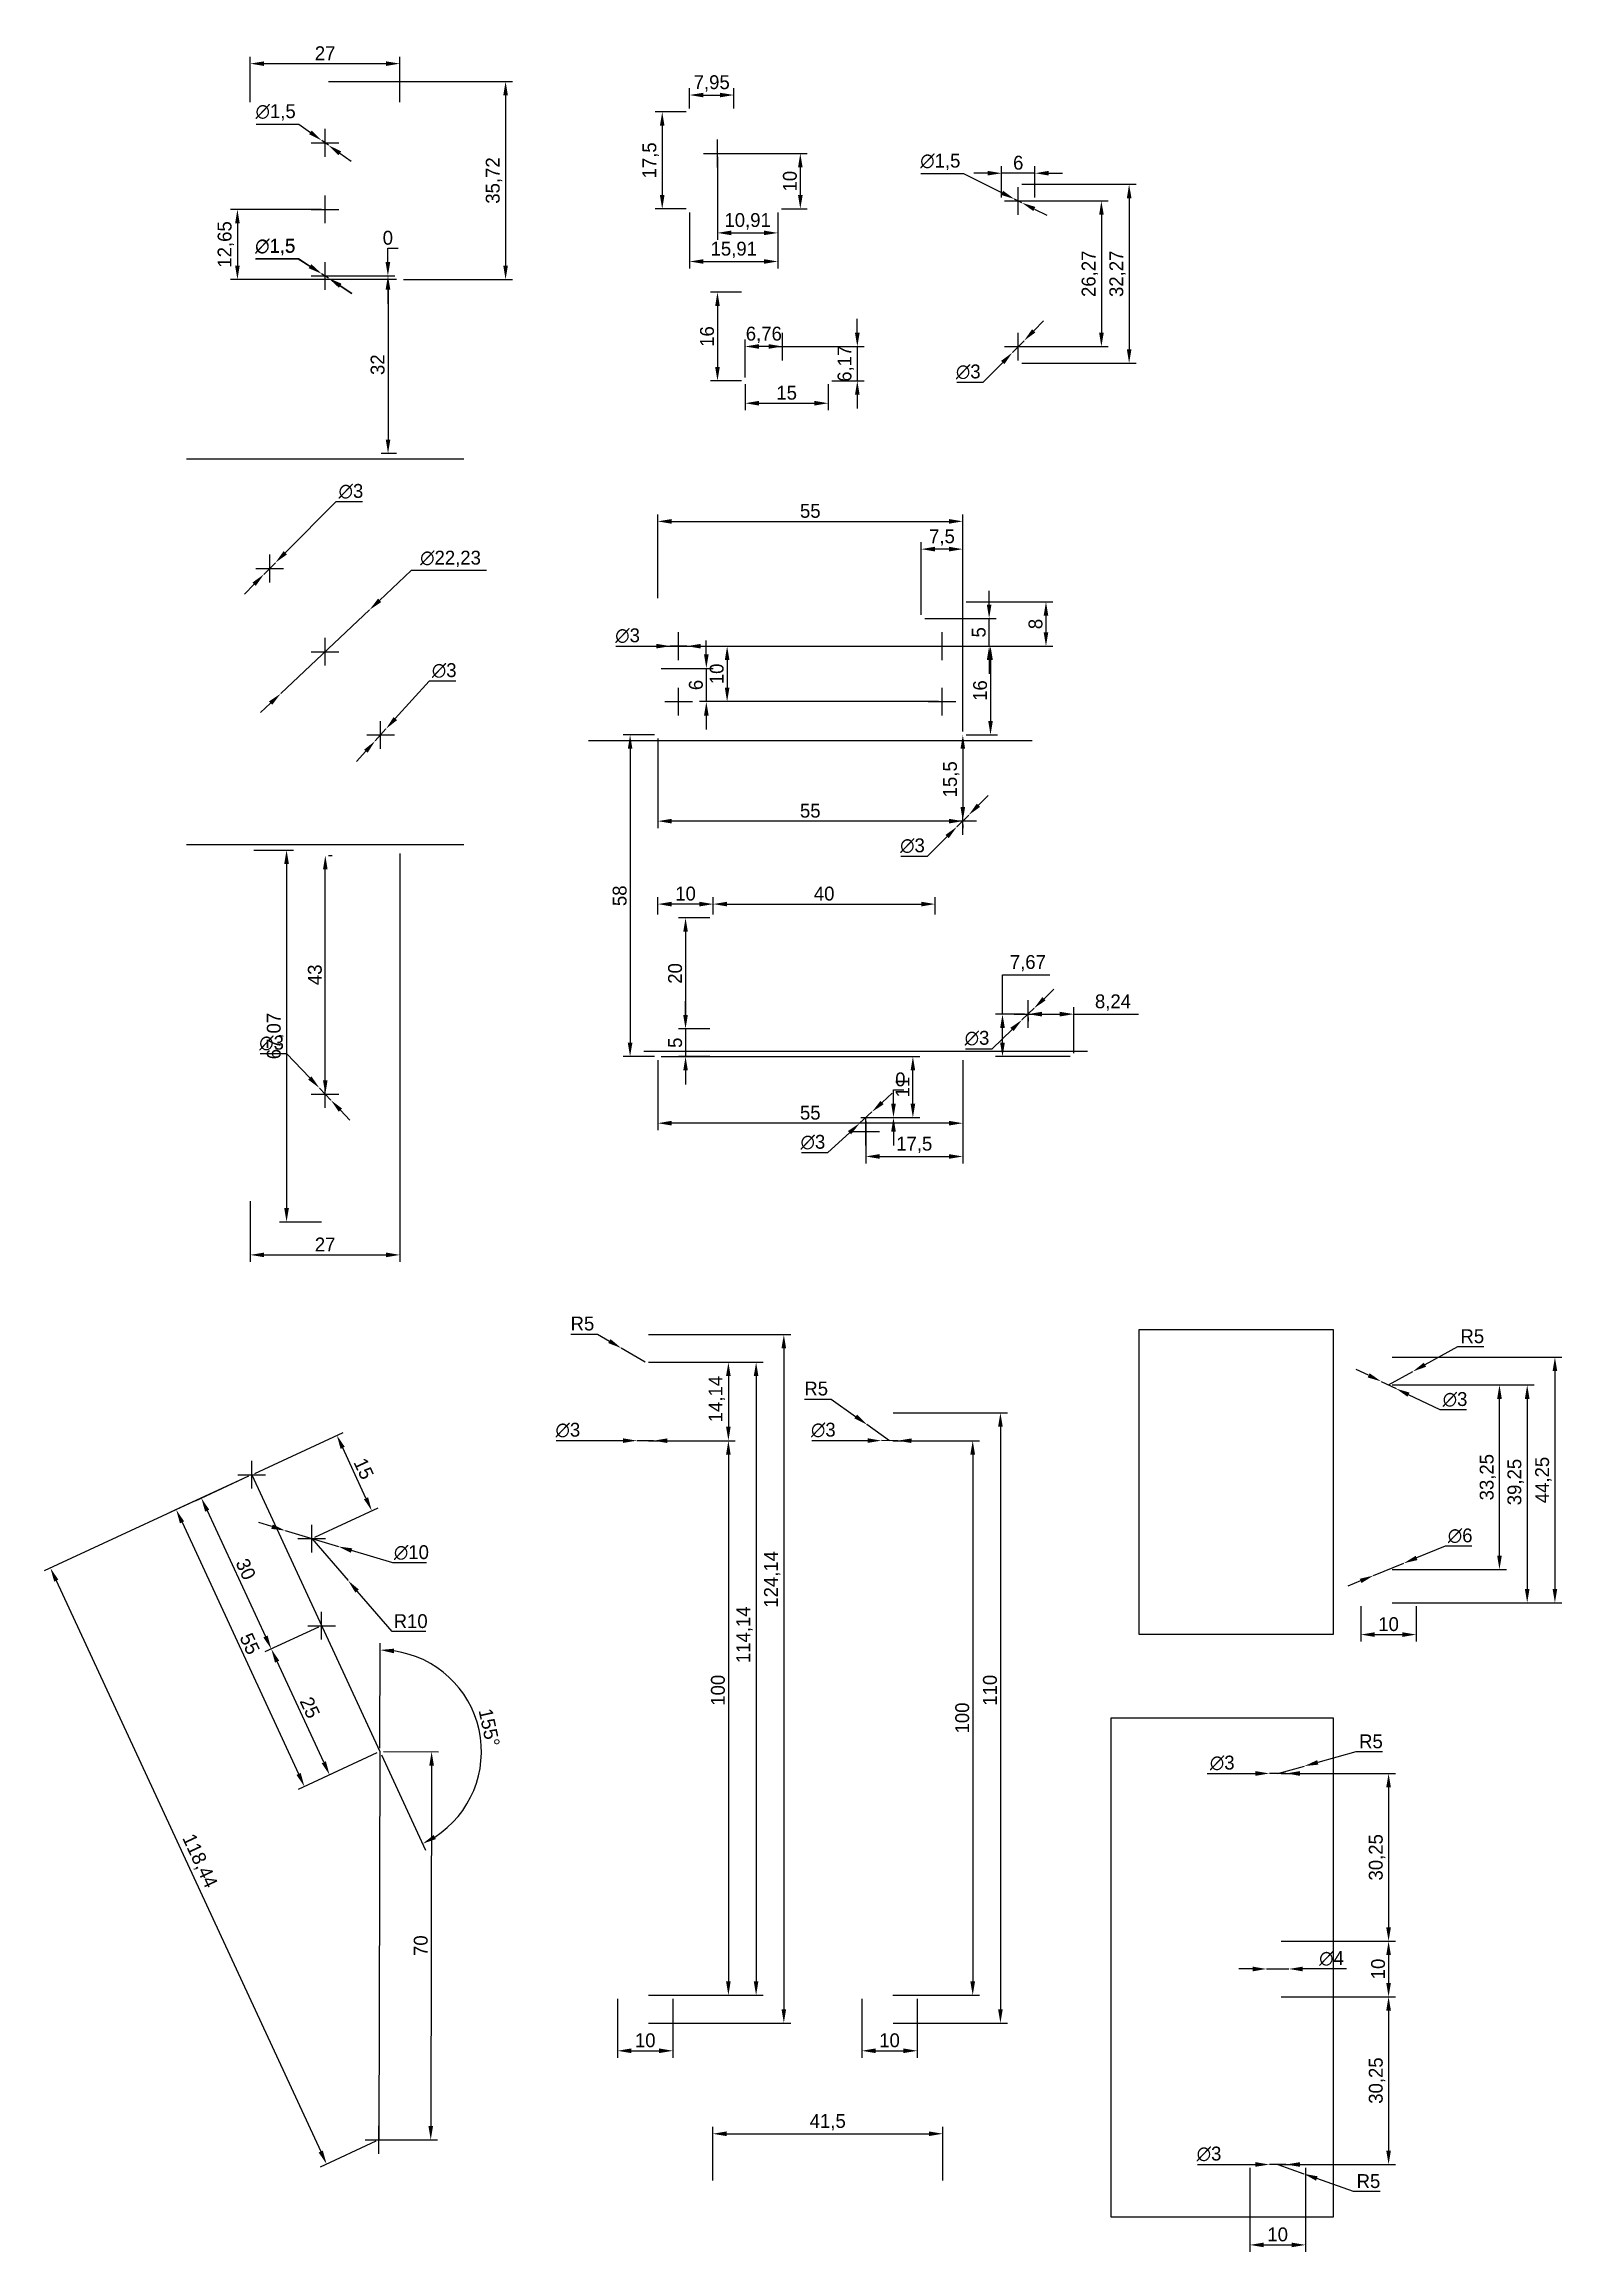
# Model space of a CAD drawing. Header units: millimetres. Extents: x 53 to 326, y 47 to 445.
import ezdxf

# ---------------------------------------------------------------- set-up
doc = ezdxf.new("R2010")
doc.units = ezdxf.units.MM
doc.header["$PDMODE"] = 34
doc.header["$PDSIZE"] = 3
doc.layers.add('Dimension', color=7, linetype='Continuous')
doc.dimstyles.new('ISO-25', dxfattribs={"dimtxt": 2.5, "dimasz": 2.5, "dimexe": 1.25, "dimexo": 0.625, "dimtad": 1, "dimtoh": 1, "dimtxsty": 'Standard', "dimcen": 2.5, "dimadec": 0, "dimazin": 0, "dimtfac": 1, "dimtmove": 0, "dimatfit": 3, "dimfxl": 0, "dimarcsym": 0})

msp = doc.modelspace()

# ---------------------------------------------------------------- blocks, each defined once
blk = doc.blocks.new('*D7')
at = {"layer": 'Defpoints', "color": 0}
for p in [(160.94, 206.9), (160.94, 92.76), (180.94, 92.76)]:
    blk.add_point(p, dxfattribs=at)
at = {"layer": 'Dimension', "color": 0, "lineweight": -2}
for p, q in [((161.56, 206.9), (182.19, 206.9)), ((180.94, 204.4), (180.94, 95.26)), ((161.56, 92.76), (182.19, 92.76))]:
    blk.add_line(p, q, dxfattribs=at)
at = {"layer": 'Dimension', "color": 0}
for points in [[(180.52, 204.4), (181.35, 204.4), (180.94, 206.9)], [(180.52, 95.26), (181.35, 95.26), (180.94, 92.76)]]:
    blk.add_solid(points, dxfattribs=at)
at = {"layer": 'Dimension', "color": 0, "insert": (178.85, 157.76), "char_height": 2.5, "attachment_point": 5, "rotation": 90}
blk.add_mtext('114,14', dxfattribs=at)
blk = doc.blocks.new('*D8')
at = {"layer": 'Defpoints', "color": 0}
for p in [(160.94, 192.76), (160.94, 92.76), (175.94, 92.76)]:
    blk.add_point(p, dxfattribs=at)
at = {"layer": 'Dimension', "color": 0, "lineweight": -2}
for p, q in [((161.56, 192.76), (177.19, 192.76)), ((175.94, 190.26), (175.94, 95.26)), ((161.56, 92.76), (177.19, 92.76))]:
    blk.add_line(p, q, dxfattribs=at)
at = {"layer": 'Dimension', "color": 0}
for points in [[(175.52, 190.26), (176.35, 190.26), (175.94, 192.76)], [(175.52, 95.26), (176.35, 95.26), (175.94, 92.76)]]:
    blk.add_solid(points, dxfattribs=at)
at = {"layer": 'Dimension', "color": 0, "insert": (174.06, 147.76), "char_height": 2.5, "attachment_point": 5, "rotation": 90}
blk.add_mtext('100', dxfattribs=at)
blk = doc.blocks.new('*D9')
at = {"layer": 'Defpoints', "color": 0}
for p in [(160.94, 211.9), (160.94, 87.76), (185.94, 87.76)]:
    blk.add_point(p, dxfattribs=at)
at = {"layer": 'Dimension', "color": 0, "lineweight": -2}
for p, q in [((161.56, 211.9), (187.19, 211.9)), ((185.94, 209.4), (185.94, 90.26)), ((161.56, 87.76), (187.19, 87.76))]:
    blk.add_line(p, q, dxfattribs=at)
at = {"layer": 'Dimension', "color": 0}
for points in [[(185.52, 209.4), (186.35, 209.4), (185.94, 211.9)], [(185.52, 90.26), (186.35, 90.26), (185.94, 87.76)]]:
    blk.add_solid(points, dxfattribs=at)
at = {"layer": 'Dimension', "color": 0, "insert": (183.85, 167.76), "char_height": 2.5, "attachment_point": 5, "rotation": 90}
blk.add_mtext('124,14', dxfattribs=at)
blk = doc.blocks.new('*D10')
at = {"layer": 'Defpoints', "color": 0}
for p in [(205, 197.76), (205, 87.76), (225, 87.76)]:
    blk.add_point(p, dxfattribs=at)
at = {"layer": 'Dimension', "color": 0, "lineweight": -2}
for p, q in [((205.63, 197.76), (226.25, 197.76)), ((225, 195.26), (225, 90.26)), ((205.63, 87.76), (226.25, 87.76))]:
    blk.add_line(p, q, dxfattribs=at)
at = {"layer": 'Dimension', "color": 0}
for points in [[(224.58, 195.26), (225.42, 195.26), (225, 197.76)], [(224.58, 90.26), (225.42, 90.26), (225, 87.76)]]:
    blk.add_solid(points, dxfattribs=at)
at = {"layer": 'Dimension', "color": 0, "insert": (223.12, 147.76), "char_height": 2.5, "attachment_point": 5, "rotation": 90}
blk.add_mtext('110', dxfattribs=at)
blk = doc.blocks.new('*D11')
at = {"layer": 'Defpoints', "color": 0}
for p in [(205, 192.76), (205, 92.76), (220, 92.76)]:
    blk.add_point(p, dxfattribs=at)
at = {"layer": 'Dimension', "color": 0, "lineweight": -2}
for p, q in [((205.62, 192.76), (221.25, 192.76)), ((220, 190.26), (220, 95.26)), ((205.62, 92.76), (221.25, 92.76))]:
    blk.add_line(p, q, dxfattribs=at)
at = {"layer": 'Dimension', "color": 0}
for points in [[(219.58, 190.26), (220.42, 190.26), (220, 192.76)], [(219.58, 95.26), (220.42, 95.26), (220, 92.76)]]:
    blk.add_solid(points, dxfattribs=at)
at = {"layer": 'Dimension', "color": 0, "insert": (218.12, 142.76), "char_height": 2.5, "attachment_point": 5, "rotation": 90}
blk.add_mtext('100', dxfattribs=at)
blk = doc.blocks.new('*D12')
at = {"layer": 'Defpoints', "color": 0}
for p in [(156.63, 209.44, -2), (160.94, 206.9, -2)]:
    blk.add_point(p, dxfattribs=at)
at = {"layer": 'Dimension', "color": 0, "lineweight": -2}
for p, q in [((147.53, 211.99), (152.33, 211.99)), ((152.33, 211.99), (154.48, 210.71)), ((160.94, 206.9), (156.63, 209.44))]:
    blk.add_line(p, q, dxfattribs=at)
at = {"layer": 'Dimension', "color": 0}
blk.add_solid([(154.69, 211.07), (154.27, 210.36), (156.63, 209.44)], dxfattribs=at)
at = {"layer": 'Dimension', "color": 0, "insert": (149.62, 213.86), "char_height": 2.5, "attachment_point": 5}
blk.add_mtext('R5', dxfattribs=at)
blk = doc.blocks.new('*D13')
at = {"layer": 'Defpoints', "color": 0}
for p in [(159.44, 192.76, -2), (162.44, 192.76, -2)]:
    blk.add_point(p, dxfattribs=at)
at = {"layer": 'Dimension', "color": 0, "lineweight": -2}
for p, q in [((144.91, 192.78), (149.7, 192.78)), ((149.7, 192.78), (156.94, 192.77)), ((162.44, 192.76), (159.44, 192.76)), ((164.94, 192.75), (167.44, 192.75))]:
    blk.add_line(p, q, dxfattribs=at)
at = {"layer": 'Dimension', "color": 0}
for points in [[(156.94, 193.18), (156.94, 192.35), (159.44, 192.76)], [(164.94, 193.17), (164.94, 192.34), (162.44, 192.76)]]:
    blk.add_solid(points, dxfattribs=at)
at = {"layer": 'Dimension', "color": 0, "insert": (146.99, 194.65), "char_height": 2.5, "attachment_point": 5}
blk.add_mtext('∅3', dxfattribs=at)
blk = doc.blocks.new('*D14')
at = {"layer": 'Defpoints', "color": 0}
for p in [(155.94, 92.76), (165.94, 92.76), (165.94, 82.76)]:
    blk.add_point(p, dxfattribs=at)
at = {"layer": 'Dimension', "color": 0, "lineweight": -2}
for p, q in [((155.94, 92.14), (155.94, 81.51)), ((165.94, 92.14), (165.94, 81.51)), ((158.44, 82.76), (163.44, 82.76))]:
    blk.add_line(p, q, dxfattribs=at)
at = {"layer": 'Dimension', "color": 0}
for points in [[(158.44, 83.18), (158.44, 82.34), (155.94, 82.76)], [(163.44, 83.18), (163.44, 82.34), (165.94, 82.76)]]:
    blk.add_solid(points, dxfattribs=at)
at = {"layer": 'Dimension', "color": 0, "insert": (160.94, 84.64), "char_height": 2.5, "attachment_point": 5}
blk.add_mtext('10', dxfattribs=at)
blk = doc.blocks.new('*D15')
at = {"layer": 'Defpoints', "color": 0}
for p in [(200, 92.76), (210, 92.76), (210, 82.76)]:
    blk.add_point(p, dxfattribs=at)
at = {"layer": 'Dimension', "color": 0, "lineweight": -2}
for p, q in [((200, 92.14), (200, 81.51)), ((210, 92.14), (210, 81.51)), ((202.5, 82.76), (207.5, 82.76))]:
    blk.add_line(p, q, dxfattribs=at)
at = {"layer": 'Dimension', "color": 0}
for points in [[(202.5, 83.18), (202.5, 82.34), (200, 82.76)], [(207.5, 83.18), (207.5, 82.34), (210, 82.76)]]:
    blk.add_solid(points, dxfattribs=at)
at = {"layer": 'Dimension', "color": 0, "insert": (205, 84.64), "char_height": 2.5, "attachment_point": 5}
blk.add_mtext('10', dxfattribs=at)
blk = doc.blocks.new('*D16')
at = {"layer": 'Defpoints', "color": 0}
for p in [(200.93, 195.66, -2), (205, 192.76, -2)]:
    blk.add_point(p, dxfattribs=at)
at = {"layer": 'Dimension', "color": 0, "lineweight": -2}
for p, q in [((189.69, 200.27), (194.48, 200.27)), ((194.48, 200.27), (198.89, 197.12)), ((205, 192.76), (200.93, 195.66))]:
    blk.add_line(p, q, dxfattribs=at)
at = {"layer": 'Dimension', "color": 0}
blk.add_solid([(199.14, 197.45), (198.65, 196.78), (200.93, 195.66)], dxfattribs=at)
at = {"layer": 'Dimension', "color": 0, "insert": (191.77, 202.14), "char_height": 2.5, "attachment_point": 5}
blk.add_mtext('R5', dxfattribs=at)
blk = doc.blocks.new('*D17')
at = {"layer": 'Defpoints', "color": 0}
for p in [(203.53, 192.77, -1.68), (206.47, 192.76, -2.32)]:
    blk.add_point(p, dxfattribs=at)
at = {"layer": 'Dimension', "color": 0, "lineweight": -2}
for p, q in [((190.98, 192.79), (195.77, 192.79)), ((195.77, 192.79), (201.03, 192.77)), ((206.47, 192.76), (203.53, 192.77)), ((208.97, 192.75), (211.47, 192.74))]:
    blk.add_line(p, q, dxfattribs=at)
at = {"layer": 'Dimension', "color": 0}
for points in [[(201.04, 193.19), (201.03, 192.36), (203.53, 192.77)], [(208.97, 193.16), (208.96, 192.33), (206.47, 192.76)]]:
    blk.add_solid(points, dxfattribs=at)
at = {"layer": 'Dimension', "color": 0, "insert": (193.06, 194.67), "char_height": 2.5, "attachment_point": 5}
blk.add_mtext('∅3', dxfattribs=at)
blk = doc.blocks.new('*D18')
at = {"layer": 'Defpoints', "color": 0}
for p in [(160.94, 206.9), (160.94, 192.76), (175.94, 192.76)]:
    blk.add_point(p, dxfattribs=at)
at = {"layer": 'Dimension', "color": 0, "lineweight": -2}
for p, q in [((161.56, 206.9), (177.19, 206.9)), ((175.94, 204.4), (175.94, 195.26)), ((161.56, 192.76), (177.19, 192.76))]:
    blk.add_line(p, q, dxfattribs=at)
at = {"layer": 'Dimension', "color": 0}
for points in [[(175.52, 204.4), (176.35, 204.4), (175.94, 206.9)], [(175.52, 195.26), (176.35, 195.26), (175.94, 192.76)]]:
    blk.add_solid(points, dxfattribs=at)
at = {"layer": 'Dimension', "color": 0, "insert": (173.85, 200.26), "char_height": 2.5, "attachment_point": 5, "rotation": 90}
blk.add_mtext('14,14', dxfattribs=at)
blk = doc.blocks.new('*D19')
at = {"layer": 'Defpoints', "color": 0}
for p in [(295, 202.8), (315, 202.8), (295, 169.55)]:
    blk.add_point(p, dxfattribs=at)
at = {"layer": 'Dimension', "color": 0, "lineweight": -2}
for p, q in [((295.63, 202.8), (316.25, 202.8)), ((315, 172.05), (315, 200.3)), ((295.63, 169.55), (316.25, 169.55))]:
    blk.add_line(p, q, dxfattribs=at)
at = {"layer": 'Dimension', "color": 0}
for points in [[(314.58, 200.3), (315.42, 200.3), (315, 202.8)], [(314.58, 172.05), (315.42, 172.05), (315, 169.55)]]:
    blk.add_solid(points, dxfattribs=at)
at = {"layer": 'Dimension', "color": 0, "insert": (312.92, 186.17), "char_height": 2.5, "attachment_point": 5, "rotation": 90}
blk.add_mtext('33,25', dxfattribs=at)
blk = doc.blocks.new('*D20')
at = {"layer": 'Defpoints', "color": 0}
for p in [(295, 202.8), (295, 163.54), (320, 163.54)]:
    blk.add_point(p, dxfattribs=at)
at = {"layer": 'Dimension', "color": 0, "lineweight": -2}
for p, q in [((295.63, 202.8), (321.25, 202.8)), ((320, 200.3), (320, 166.04)), ((295.63, 163.54), (321.25, 163.54))]:
    blk.add_line(p, q, dxfattribs=at)
at = {"layer": 'Dimension', "color": 0}
for points in [[(319.58, 200.3), (320.42, 200.3), (320, 202.8)], [(319.58, 166.04), (320.42, 166.04), (320, 163.54)]]:
    blk.add_solid(points, dxfattribs=at)
at = {"layer": 'Dimension', "color": 0, "insert": (317.92, 185.3), "char_height": 2.5, "attachment_point": 5, "rotation": 90}
blk.add_mtext('39,25', dxfattribs=at)
blk = doc.blocks.new('*D21')
at = {"layer": 'Defpoints', "color": 0}
for p in [(295, 207.8), (295, 163.54), (325, 163.54)]:
    blk.add_point(p, dxfattribs=at)
at = {"layer": 'Dimension', "color": 0, "lineweight": -2}
for p, q in [((295.63, 207.8), (326.25, 207.8)), ((325, 205.3), (325, 166.04)), ((295.63, 163.54), (326.25, 163.54))]:
    blk.add_line(p, q, dxfattribs=at)
at = {"layer": 'Dimension', "color": 0}
for points in [[(324.58, 205.3), (325.42, 205.3), (325, 207.8)], [(324.58, 166.04), (325.42, 166.04), (325, 163.54)]]:
    blk.add_solid(points, dxfattribs=at)
at = {"layer": 'Dimension', "color": 0, "insert": (322.92, 185.67), "char_height": 2.5, "attachment_point": 5, "rotation": 90}
blk.add_mtext('44,25', dxfattribs=at)
blk = doc.blocks.new('*D22')
at = {"layer": 'Defpoints', "color": 0}
for p in [(299.37, 205.23), (295, 202.8)]:
    blk.add_point(p, dxfattribs=at)
at = {"layer": 'Dimension', "color": 0, "lineweight": -2}
for p, q in [((307.4, 209.7), (301.55, 206.44)), ((312.19, 209.7), (307.4, 209.7)), ((295, 202.8), (299.37, 205.23))]:
    blk.add_line(p, q, dxfattribs=at)
at = {"layer": 'Dimension', "color": 0}
blk.add_solid([(301.35, 206.81), (301.76, 206.08), (299.37, 205.23)], dxfattribs=at)
at = {"layer": 'Dimension', "color": 0, "insert": (310.1, 211.57), "char_height": 2.5, "attachment_point": 5}
blk.add_mtext('R5', dxfattribs=at)
blk = doc.blocks.new('*D23')
at = {"layer": 'Defpoints', "color": 0}
for p in [(293.65, 203.45, 2), (296.35, 202.14, 2)]:
    blk.add_point(p, dxfattribs=at)
at = {"layer": 'Dimension', "color": 0, "lineweight": -2}
for p, q in [((291.4, 204.54), (289.15, 205.62)), ((293.65, 203.45), (296.35, 202.14)), ((304.28, 198.31), (298.6, 201.05)), ((309.08, 198.31), (304.28, 198.31))]:
    blk.add_line(p, q, dxfattribs=at)
at = {"layer": 'Dimension', "color": 0}
for points in [[(291.58, 204.91), (291.22, 204.16), (293.65, 203.45)], [(298.78, 201.43), (298.42, 200.68), (296.35, 202.14)]]:
    blk.add_solid(points, dxfattribs=at)
at = {"layer": 'Dimension', "color": 0, "insert": (306.99, 200.18), "char_height": 2.5, "attachment_point": 5}
blk.add_mtext('∅3', dxfattribs=at)
blk = doc.blocks.new('*D24')
at = {"layer": 'Defpoints', "color": 0}
for p in [(292.27, 168.43, 2.54), (297.73, 170.66, 1.46)]:
    blk.add_point(p, dxfattribs=at)
at = {"layer": 'Dimension', "color": 0, "lineweight": -2}
for p, q in [((305.2, 173.73), (300.04, 171.61)), ((309.99, 173.73), (305.2, 173.73)), ((289.96, 167.48), (287.64, 166.53)), ((292.27, 168.43), (297.73, 170.66))]:
    blk.add_line(p, q, dxfattribs=at)
at = {"layer": 'Dimension', "color": 0}
for points in [[(299.89, 172), (300.2, 171.23), (297.73, 170.66)], [(289.8, 167.86), (290.11, 167.09), (292.27, 168.43)]]:
    blk.add_solid(points, dxfattribs=at)
at = {"layer": 'Dimension', "color": 0, "insert": (307.91, 175.6), "char_height": 2.5, "attachment_point": 5}
blk.add_mtext('∅6', dxfattribs=at)
blk = doc.blocks.new('*D25')
at = {"layer": 'Defpoints', "color": 0}
for p in [(290, 163.54), (300, 163.54), (300, 157.8)]:
    blk.add_point(p, dxfattribs=at)
at = {"layer": 'Dimension', "color": 0, "lineweight": -2}
for p, q in [((290, 162.92), (290, 156.55)), ((300, 162.92), (300, 156.55)), ((292.5, 157.8), (297.5, 157.8))]:
    blk.add_line(p, q, dxfattribs=at)
at = {"layer": 'Dimension', "color": 0}
for points in [[(292.5, 158.21), (292.5, 157.38), (290, 157.8)], [(297.5, 158.21), (297.5, 157.38), (300, 157.8)]]:
    blk.add_solid(points, dxfattribs=at)
at = {"layer": 'Dimension', "color": 0, "insert": (295, 159.67), "char_height": 2.5, "attachment_point": 5}
blk.add_mtext('10', dxfattribs=at)
blk = doc.blocks.new('*D26')
at = {"layer": 'Defpoints', "color": 0}
for p in [(280, 102.51), (280, 92.51), (295, 92.51)]:
    blk.add_point(p, dxfattribs=at)
at = {"layer": 'Dimension', "color": 0, "lineweight": -2}
for p, q in [((280.62, 102.51), (296.25, 102.51)), ((295, 100.01), (295, 95.01)), ((280.62, 92.51), (296.25, 92.51))]:
    blk.add_line(p, q, dxfattribs=at)
at = {"layer": 'Dimension', "color": 0}
for points in [[(294.58, 100.01), (295.42, 100.01), (295, 102.51)], [(294.58, 95.01), (295.42, 95.01), (295, 92.51)]]:
    blk.add_solid(points, dxfattribs=at)
at = {"layer": 'Dimension', "color": 0, "insert": (293.12, 97.51), "char_height": 2.5, "attachment_point": 5, "rotation": 90}
blk.add_mtext('10', dxfattribs=at)
blk = doc.blocks.new('*D27')
at = {"layer": 'Defpoints', "color": 0}
for p in [(275, 92.51), (275, 62.26), (295, 62.26)]:
    blk.add_point(p, dxfattribs=at)
at = {"layer": 'Dimension', "color": 0, "lineweight": -2}
for p, q in [((275.62, 92.51), (296.25, 92.51)), ((295, 90.01), (295, 64.76)), ((275.62, 62.26), (296.25, 62.26))]:
    blk.add_line(p, q, dxfattribs=at)
at = {"layer": 'Dimension', "color": 0}
for points in [[(294.58, 90.01), (295.42, 90.01), (295, 92.51)], [(294.58, 64.76), (295.42, 64.76), (295, 62.26)]]:
    blk.add_solid(points, dxfattribs=at)
at = {"layer": 'Dimension', "color": 0, "insert": (292.92, 77.39), "char_height": 2.5, "attachment_point": 5, "rotation": 90}
blk.add_mtext('30,25', dxfattribs=at)
blk = doc.blocks.new('*D28')
at = {"layer": 'Defpoints', "color": 0}
for p in [(275, 132.76), (275, 102.51), (295, 102.51)]:
    blk.add_point(p, dxfattribs=at)
at = {"layer": 'Dimension', "color": 0, "lineweight": -2}
for p, q in [((275.62, 132.76), (296.25, 132.76)), ((295, 130.26), (295, 105.01)), ((275.62, 102.51), (296.25, 102.51))]:
    blk.add_line(p, q, dxfattribs=at)
at = {"layer": 'Dimension', "color": 0}
for points in [[(294.58, 130.26), (295.42, 130.26), (295, 132.76)], [(294.58, 105.01), (295.42, 105.01), (295, 102.51)]]:
    blk.add_solid(points, dxfattribs=at)
at = {"layer": 'Dimension', "color": 0, "insert": (292.92, 117.64), "char_height": 2.5, "attachment_point": 5, "rotation": 90}
blk.add_mtext('30,25', dxfattribs=at)
blk = doc.blocks.new('*D29')
at = {"layer": 'Defpoints', "color": 0}
for p in [(273.5, 132.76), (276.5, 132.76)]:
    blk.add_point(p, dxfattribs=at)
at = {"layer": 'Dimension', "color": 0, "lineweight": -2}
for p, q in [((262.29, 132.76), (271, 132.76)), ((276.5, 132.76), (273.5, 132.76)), ((279, 132.76), (281.5, 132.76))]:
    blk.add_line(p, q, dxfattribs=at)
at = {"layer": 'Dimension', "color": 0}
for points in [[(271, 133.18), (271, 132.34), (273.5, 132.76)], [(279, 133.18), (279, 132.34), (276.5, 132.76)]]:
    blk.add_solid(points, dxfattribs=at)
at = {"layer": 'Dimension', "color": 0, "insert": (265, 134.64), "char_height": 2.5, "attachment_point": 5}
blk.add_mtext('∅3', dxfattribs=at)
blk = doc.blocks.new('*D30')
at = {"layer": 'Defpoints', "color": 0}
for p in [(273.5, 62.26), (276.5, 62.26)]:
    blk.add_point(p, dxfattribs=at)
at = {"layer": 'Dimension', "color": 0, "lineweight": -2}
for p, q in [((260.54, 62.27), (265.33, 62.27)), ((265.33, 62.27), (271, 62.26)), ((276.5, 62.26), (273.5, 62.26)), ((279, 62.26), (281.5, 62.25))]:
    blk.add_line(p, q, dxfattribs=at)
at = {"layer": 'Dimension', "color": 0}
for points in [[(271, 62.68), (271, 61.85), (273.5, 62.26)], [(279, 62.67), (279, 61.84), (276.5, 62.26)]]:
    blk.add_solid(points, dxfattribs=at)
at = {"layer": 'Dimension', "color": 0, "insert": (262.62, 64.15), "char_height": 2.5, "attachment_point": 5}
blk.add_mtext('∅3', dxfattribs=at)
blk = doc.blocks.new('*D31')
at = {"layer": 'Defpoints', "color": 0}
for p in [(273, 97.51), (277, 97.51)]:
    blk.add_point(p, dxfattribs=at)
at = {"layer": 'Dimension', "color": 0, "lineweight": -2}
for p, q in [((270.5, 97.51), (268, 97.51)), ((273, 97.51), (277, 97.51)), ((287.42, 97.51), (279.5, 97.51))]:
    blk.add_line(p, q, dxfattribs=at)
at = {"layer": 'Dimension', "color": 0}
for points in [[(270.5, 97.93), (270.5, 97.09), (273, 97.51)], [(279.5, 97.93), (279.5, 97.09), (277, 97.51)]]:
    blk.add_solid(points, dxfattribs=at)
at = {"layer": 'Dimension', "color": 0, "insert": (284.71, 99.39), "char_height": 2.5, "attachment_point": 5}
blk.add_mtext('∅4', dxfattribs=at)
blk = doc.blocks.new('*D32')
at = {"layer": 'Defpoints', "color": 0}
for p in [(275, 132.76), (279.82, 134.09)]:
    blk.add_point(p, dxfattribs=at)
at = {"layer": 'Dimension', "color": 0, "lineweight": -2}
for p, q in [((289.11, 136.65), (282.23, 134.76)), ((293.9, 136.65), (289.11, 136.65)), ((275, 132.76), (279.82, 134.09))]:
    blk.add_line(p, q, dxfattribs=at)
at = {"layer": 'Dimension', "color": 0}
blk.add_solid([(282.12, 135.16), (282.34, 134.35), (279.82, 134.09)], dxfattribs=at)
at = {"layer": 'Dimension', "color": 0, "insert": (291.82, 138.53), "char_height": 2.5, "attachment_point": 5}
blk.add_mtext('R5', dxfattribs=at)
blk = doc.blocks.new('*D33')
at = {"layer": 'Defpoints', "color": 0}
for p in [(275, 62.26), (279.71, 60.58)]:
    blk.add_point(p, dxfattribs=at)
at = {"layer": 'Dimension', "color": 0, "lineweight": -2}
for p, q in [((275, 62.26), (279.71, 60.58)), ((288.66, 57.37), (282.06, 59.73)), ((293.46, 57.37), (288.66, 57.37))]:
    blk.add_line(p, q, dxfattribs=at)
at = {"layer": 'Dimension', "color": 0}
blk.add_solid([(282.2, 60.13), (281.92, 59.34), (279.71, 60.58)], dxfattribs=at)
at = {"layer": 'Dimension', "color": 0, "insert": (291.37, 59.25), "char_height": 2.5, "attachment_point": 5}
blk.add_mtext('R5', dxfattribs=at)
blk = doc.blocks.new('*D34')
at = {"layer": 'Defpoints', "color": 0}
for p in [(270, 62.26), (280, 62.26), (280, 47.76)]:
    blk.add_point(p, dxfattribs=at)
at = {"layer": 'Dimension', "color": 0, "lineweight": -2}
for p, q in [((270, 61.64), (270, 46.51)), ((280, 61.64), (280, 46.51)), ((272.5, 47.76), (277.5, 47.76))]:
    blk.add_line(p, q, dxfattribs=at)
at = {"layer": 'Dimension', "color": 0}
for points in [[(272.5, 48.18), (272.5, 47.34), (270, 47.76)], [(277.5, 48.18), (277.5, 47.34), (280, 47.76)]]:
    blk.add_solid(points, dxfattribs=at)
at = {"layer": 'Dimension', "color": 0, "insert": (275, 49.64), "char_height": 2.5, "attachment_point": 5}
blk.add_mtext('10', dxfattribs=at)
blk = doc.blocks.new('*D36')
at = {"layer": 'Defpoints', "color": 0}
for p in [(103.21, 437.82), (116.71, 402.1, 3), (135.76, 402.1)]:
    blk.add_point(p, dxfattribs=at)
at = {"layer": 'Dimension', "color": 0, "lineweight": -2}
for p, q in [((103.84, 437.82), (137.01, 437.82)), ((135.76, 435.32), (135.76, 404.6)), ((117.34, 402.1), (137.01, 402.1))]:
    blk.add_line(p, q, dxfattribs=at)
at = {"layer": 'Dimension', "color": 0}
for points in [[(135.34, 435.32), (136.17, 435.32), (135.76, 437.82)], [(135.34, 404.6), (136.17, 404.6), (135.76, 402.1)]]:
    blk.add_solid(points, dxfattribs=at)
at = {"layer": 'Dimension', "color": 0, "insert": (133.67, 419.96), "char_height": 2.5, "attachment_point": 5, "rotation": 90}
blk.add_mtext('35,72', dxfattribs=at)
blk = doc.blocks.new('*D37')
at = {"layer": 'Defpoints', "color": 0}
for p in [(218.21, 358.5), (163.21, 344), (218.21, 344)]:
    blk.add_point(p, dxfattribs=at)
at = {"layer": 'Dimension', "color": 0, "lineweight": -2}
for p, q in [((163.21, 344.63), (163.21, 359.75)), ((165.71, 358.5), (215.71, 358.5)), ((218.21, 344.63), (218.21, 359.75))]:
    blk.add_line(p, q, dxfattribs=at)
at = {"layer": 'Dimension', "color": 0}
for points in [[(165.71, 358.92), (165.71, 358.08), (163.21, 358.5)], [(215.71, 358.92), (215.71, 358.08), (218.21, 358.5)]]:
    blk.add_solid(points, dxfattribs=at)
at = {"layer": 'Dimension', "color": 0, "insert": (190.71, 360.38), "char_height": 2.5, "attachment_point": 5}
blk.add_mtext('55', dxfattribs=at)
blk = doc.blocks.new('*D38')
at = {"layer": 'Defpoints', "color": 0}
for p in [(210.71, 353.5), (210.71, 341, 3), (218.21, 320, 3)]:
    blk.add_point(p, dxfattribs=at)
at = {"layer": 'Dimension', "color": 0, "lineweight": -2}
for p, q in [((210.71, 341.63), (210.71, 354.75)), ((218.21, 320.63), (218.21, 354.75)), ((215.71, 353.5), (213.21, 353.5))]:
    blk.add_line(p, q, dxfattribs=at)
at = {"layer": 'Dimension', "color": 0}
for points in [[(213.21, 353.92), (213.21, 353.08), (210.71, 353.5)], [(215.71, 353.92), (215.71, 353.08), (218.21, 353.5)]]:
    blk.add_solid(points, dxfattribs=at)
at = {"layer": 'Dimension', "color": 0, "insert": (214.46, 355.58), "char_height": 2.5, "attachment_point": 5}
blk.add_mtext('7,5', dxfattribs=at)
blk = doc.blocks.new('*D39')
at = {"layer": 'Defpoints', "color": 0}
for p in [(218.21, 344), (212.96, 336), (233.21, 336)]:
    blk.add_point(p, dxfattribs=at)
at = {"layer": 'Dimension', "color": 0, "lineweight": -2}
for p, q in [((218.84, 344), (234.46, 344)), ((233.21, 341.5), (233.21, 338.5)), ((213.59, 336), (234.46, 336))]:
    blk.add_line(p, q, dxfattribs=at)
at = {"layer": 'Dimension', "color": 0}
for points in [[(232.8, 341.5), (233.63, 341.5), (233.21, 344)], [(232.8, 338.5), (233.63, 338.5), (233.21, 336)]]:
    blk.add_solid(points, dxfattribs=at)
at = {"layer": 'Dimension', "color": 0, "insert": (231.34, 340), "char_height": 2.5, "attachment_point": 5, "rotation": 90}
blk.add_mtext('8', dxfattribs=at)
blk = doc.blocks.new('*D40')
at = {"layer": 'Defpoints', "color": 0}
for p in [(210.71, 341, 3), (222.96, 341), (212.96, 336)]:
    blk.add_point(p, dxfattribs=at)
at = {"layer": 'Dimension', "color": 0, "lineweight": -2}
for p, q in [((222.96, 343.5), (222.96, 346)), ((211.34, 341), (224.21, 341)), ((222.96, 336), (222.96, 341)), ((213.59, 336), (224.21, 336)), ((222.96, 333.5), (222.96, 331))]:
    blk.add_line(p, q, dxfattribs=at)
at = {"layer": 'Dimension', "color": 0}
for points in [[(222.55, 343.5), (223.38, 343.5), (222.96, 341)], [(222.55, 333.5), (223.38, 333.5), (222.96, 336)]]:
    blk.add_solid(points, dxfattribs=at)
at = {"layer": 'Dimension', "color": 0, "insert": (221.09, 338.5), "char_height": 2.5, "attachment_point": 5, "rotation": 90}
blk.add_mtext('5', dxfattribs=at)
blk = doc.blocks.new('*D41')
at = {"layer": 'Defpoints', "color": 0}
for p in [(166.96, 336), (175.71, 326), (214.46, 326)]:
    blk.add_point(p, dxfattribs=at)
at = {"layer": 'Dimension', "color": 0, "lineweight": -2}
for p, q in [((167.59, 336), (176.96, 336)), ((175.71, 333.5), (175.71, 328.5)), ((213.84, 326), (174.46, 326))]:
    blk.add_line(p, q, dxfattribs=at)
at = {"layer": 'Dimension', "color": 0}
for points in [[(175.3, 333.5), (176.13, 333.5), (175.71, 336)], [(175.3, 328.5), (176.13, 328.5), (175.71, 326)]]:
    blk.add_solid(points, dxfattribs=at)
at = {"layer": 'Dimension', "color": 0, "insert": (173.84, 331), "char_height": 2.5, "attachment_point": 5, "rotation": 90}
blk.add_mtext('10', dxfattribs=at)
blk = doc.blocks.new('*D42')
at = {"layer": 'Defpoints', "color": 0}
for p in [(163.21, 332), (171.96, 326), (214.46, 326)]:
    blk.add_point(p, dxfattribs=at)
at = {"layer": 'Dimension', "color": 0, "lineweight": -2}
for p, q in [((171.96, 334.5), (171.96, 337)), ((163.84, 332), (173.21, 332)), ((171.96, 332), (171.96, 326)), ((213.84, 326), (170.71, 326)), ((171.96, 323.5), (171.96, 321))]:
    blk.add_line(p, q, dxfattribs=at)
at = {"layer": 'Dimension', "color": 0}
for points in [[(171.55, 334.5), (172.38, 334.5), (171.96, 332)], [(171.55, 323.5), (172.38, 323.5), (171.96, 326)]]:
    blk.add_solid(points, dxfattribs=at)
at = {"layer": 'Dimension', "color": 0, "insert": (170.09, 329), "char_height": 2.5, "attachment_point": 5, "rotation": 90}
blk.add_mtext('6', dxfattribs=at)
blk = doc.blocks.new('*D43')
at = {"layer": 'Defpoints', "color": 0}
for p in [(166.96, 336), (218.21, 320, 3), (223.21, 320)]:
    blk.add_point(p, dxfattribs=at)
at = {"layer": 'Dimension', "color": 0, "lineweight": -2}
for p, q in [((167.59, 336), (224.46, 336)), ((223.21, 333.5), (223.21, 322.5)), ((218.84, 320), (224.46, 320))]:
    blk.add_line(p, q, dxfattribs=at)
at = {"layer": 'Dimension', "color": 0}
for points in [[(222.8, 333.5), (223.63, 333.5), (223.21, 336)], [(222.8, 322.5), (223.63, 322.5), (223.21, 320)]]:
    blk.add_solid(points, dxfattribs=at)
at = {"layer": 'Dimension', "color": 0, "insert": (221.34, 328), "char_height": 2.5, "attachment_point": 5, "rotation": 90}
blk.add_mtext('16', dxfattribs=at)
blk = doc.blocks.new('*D44')
at = {"layer": 'Defpoints', "color": 0}
for p in [(163.21, 262), (209.21, 262), (199.21, 251)]:
    blk.add_point(p, dxfattribs=at)
at = {"layer": 'Dimension', "color": 0, "lineweight": -2}
for p, q in [((163.84, 262), (210.46, 262)), ((209.21, 253.5), (209.21, 259.5)), ((199.84, 251), (210.46, 251))]:
    blk.add_line(p, q, dxfattribs=at)
at = {"layer": 'Dimension', "color": 0}
for points in [[(208.8, 259.5), (209.63, 259.5), (209.21, 262)], [(208.8, 253.5), (209.63, 253.5), (209.21, 251)]]:
    blk.add_solid(points, dxfattribs=at)
at = {"layer": 'Dimension', "color": 0, "insert": (207.34, 256.5), "char_height": 2.5, "attachment_point": 5, "rotation": 90}
blk.add_mtext('11', dxfattribs=at)
blk = doc.blocks.new('*D45')
at = {"layer": 'Defpoints', "color": 0}
for p in [(163.21, 262), (218.21, 262), (163.21, 250)]:
    blk.add_point(p, dxfattribs=at)
at = {"layer": 'Dimension', "color": 0, "lineweight": -2}
for p, q in [((163.21, 261.38), (163.21, 248.75)), ((218.21, 261.38), (218.21, 248.75)), ((215.71, 250), (165.71, 250))]:
    blk.add_line(p, q, dxfattribs=at)
at = {"layer": 'Dimension', "color": 0}
for points in [[(165.71, 250.42), (165.71, 249.58), (163.21, 250)], [(215.71, 250.42), (215.71, 249.58), (218.21, 250)]]:
    blk.add_solid(points, dxfattribs=at)
at = {"layer": 'Dimension', "color": 0, "insert": (190.71, 251.88), "char_height": 2.5, "attachment_point": 5}
blk.add_mtext('55', dxfattribs=at)
blk = doc.blocks.new('*D46')
at = {"layer": 'Defpoints', "color": 0}
for p in [(218.21, 262), (200.71, 251), (218.21, 244)]:
    blk.add_point(p, dxfattribs=at)
at = {"layer": 'Dimension', "color": 0, "lineweight": -2}
for p, q in [((218.21, 261.38), (218.21, 242.75)), ((200.71, 250.38), (200.71, 242.75)), ((203.21, 244), (215.71, 244))]:
    blk.add_line(p, q, dxfattribs=at)
at = {"layer": 'Dimension', "color": 0}
for points in [[(203.21, 244.42), (203.21, 243.58), (200.71, 244)], [(215.71, 244.42), (215.71, 243.58), (218.21, 244)]]:
    blk.add_solid(points, dxfattribs=at)
at = {"layer": 'Dimension', "color": 0, "insert": (209.46, 246.08), "char_height": 2.5, "attachment_point": 5}
blk.add_mtext('17,5', dxfattribs=at)
blk = doc.blocks.new('*D47')
at = {"layer": 'Defpoints', "color": 0}
for p in [(199.21, 251), (200.71, 251), (205.71, 251)]:
    blk.add_point(p, dxfattribs=at)
at = {"layer": 'Dimension', "color": 0, "lineweight": -2}
for p, q in [((205.71, 253.5), (205.71, 256)), ((205.71, 256), (207.59, 256)), ((199.84, 251), (206.96, 251)), ((201.34, 251), (206.96, 251)), ((205.71, 248.5), (205.71, 246))]:
    blk.add_line(p, q, dxfattribs=at)
at = {"layer": 'Dimension', "color": 0}
for points in [[(205.3, 253.5), (206.13, 253.5), (205.71, 251)], [(205.3, 248.5), (206.13, 248.5), (205.71, 251)]]:
    blk.add_solid(points, dxfattribs=at)
at = {"layer": 'Dimension', "color": 0, "insert": (206.96, 257.88), "char_height": 2.5, "attachment_point": 5}
blk.add_mtext('0', dxfattribs=at)
blk = doc.blocks.new('*D48')
at = {"layer": 'Defpoints', "color": 0}
for p in [(173.21, 287), (168.21, 267), (173.21, 267)]:
    blk.add_point(p, dxfattribs=at)
at = {"layer": 'Dimension', "color": 0, "lineweight": -2}
for p, q in [((172.59, 287), (166.96, 287)), ((168.21, 284.5), (168.21, 269.5)), ((172.59, 267), (166.96, 267))]:
    blk.add_line(p, q, dxfattribs=at)
at = {"layer": 'Dimension', "color": 0}
for points in [[(167.8, 284.5), (168.63, 284.5), (168.21, 287)], [(167.8, 269.5), (168.63, 269.5), (168.21, 267)]]:
    blk.add_solid(points, dxfattribs=at)
at = {"layer": 'Dimension', "color": 0, "insert": (166.34, 277), "char_height": 2.5, "attachment_point": 5, "rotation": 90}
blk.add_mtext('20', dxfattribs=at)
blk = doc.blocks.new('*D49')
at = {"layer": 'Defpoints', "color": 0}
for p in [(173.21, 287), (213.21, 289.5), (213.21, 287)]:
    blk.add_point(p, dxfattribs=at)
at = {"layer": 'Dimension', "color": 0, "lineweight": -2}
for p, q in [((173.21, 287.62), (173.21, 290.75)), ((213.21, 287.62), (213.21, 290.75)), ((175.71, 289.5), (210.71, 289.5))]:
    blk.add_line(p, q, dxfattribs=at)
at = {"layer": 'Dimension', "color": 0}
for points in [[(175.71, 289.92), (175.71, 289.08), (173.21, 289.5)], [(210.71, 289.92), (210.71, 289.08), (213.21, 289.5)]]:
    blk.add_solid(points, dxfattribs=at)
at = {"layer": 'Dimension', "color": 0, "insert": (193.21, 291.38), "char_height": 2.5, "attachment_point": 5}
blk.add_mtext('40', dxfattribs=at)
blk = doc.blocks.new('*D50')
at = {"layer": 'Defpoints', "color": 0}
for p in [(173.21, 267), (168.21, 262), (173.21, 262)]:
    blk.add_point(p, dxfattribs=at)
at = {"layer": 'Dimension', "color": 0, "lineweight": -2}
for p, q in [((168.21, 269.5), (168.21, 272)), ((172.59, 267), (166.96, 267)), ((168.21, 267), (168.21, 262)), ((172.59, 262), (166.96, 262)), ((168.21, 259.5), (168.21, 257))]:
    blk.add_line(p, q, dxfattribs=at)
at = {"layer": 'Dimension', "color": 0}
for points in [[(167.8, 269.5), (168.63, 269.5), (168.21, 267)], [(167.8, 259.5), (168.63, 259.5), (168.21, 262)]]:
    blk.add_solid(points, dxfattribs=at)
at = {"layer": 'Dimension', "color": 0, "insert": (166.34, 264.5), "char_height": 2.5, "attachment_point": 5, "rotation": 90}
blk.add_mtext('5', dxfattribs=at)
blk = doc.blocks.new('*D51')
at = {"layer": 'Defpoints', "color": 0}
for p in [(163.21, 289.5), (163.21, 287), (173.21, 287)]:
    blk.add_point(p, dxfattribs=at)
at = {"layer": 'Dimension', "color": 0, "lineweight": -2}
for p, q in [((163.21, 287.62), (163.21, 290.75)), ((173.21, 287.62), (173.21, 290.75)), ((170.71, 289.5), (165.71, 289.5))]:
    blk.add_line(p, q, dxfattribs=at)
at = {"layer": 'Dimension', "color": 0}
for points in [[(165.71, 289.92), (165.71, 289.08), (163.21, 289.5)], [(170.71, 289.92), (170.71, 289.08), (173.21, 289.5)]]:
    blk.add_solid(points, dxfattribs=at)
at = {"layer": 'Dimension', "color": 0, "insert": (168.21, 291.38), "char_height": 2.5, "attachment_point": 5}
blk.add_mtext('10', dxfattribs=at)
blk = doc.blocks.new('*D52')
at = {"layer": 'Defpoints', "color": 0}
for p in [(163.21, 320), (158.21, 262), (163.21, 262)]:
    blk.add_point(p, dxfattribs=at)
at = {"layer": 'Dimension', "color": 0, "lineweight": -2}
for p, q in [((162.59, 320), (156.96, 320)), ((158.21, 317.5), (158.21, 264.5)), ((162.59, 262), (156.96, 262))]:
    blk.add_line(p, q, dxfattribs=at)
at = {"layer": 'Dimension', "color": 0}
for points in [[(157.8, 317.5), (158.63, 317.5), (158.21, 320)], [(157.8, 264.5), (158.63, 264.5), (158.21, 262)]]:
    blk.add_solid(points, dxfattribs=at)
at = {"layer": 'Dimension', "color": 0, "insert": (156.34, 291), "char_height": 2.5, "attachment_point": 5, "rotation": 90}
blk.add_mtext('58', dxfattribs=at)
blk = doc.blocks.new('*D53')
at = {"layer": 'Defpoints', "color": 0}
for p in [(229.98, 269.67), (225.37, 262), (238.21, 262)]:
    blk.add_point(p, dxfattribs=at)
at = {"layer": 'Dimension', "color": 0, "lineweight": -2}
for p, q in [((225.37, 269.67), (225.37, 276.75)), ((225.37, 276.75), (233.91, 276.75)), ((229.35, 269.67), (224.12, 269.67)), ((225.37, 264.5), (225.37, 267.17)), ((237.59, 262), (224.12, 262))]:
    blk.add_line(p, q, dxfattribs=at)
at = {"layer": 'Dimension', "color": 0}
for points in [[(224.95, 267.17), (225.79, 267.17), (225.37, 269.67)], [(224.95, 264.5), (225.79, 264.5), (225.37, 262)]]:
    blk.add_solid(points, dxfattribs=at)
at = {"layer": 'Dimension', "color": 0, "insert": (229.95, 278.83), "char_height": 2.5, "attachment_point": 5}
blk.add_mtext('7,67', dxfattribs=at)
blk = doc.blocks.new('*D54')
at = {"layer": 'Defpoints', "color": 0}
for p in [(218.21, 320), (218.21, 304.5), (218.22, 304.5)]:
    blk.add_point(p, dxfattribs=at)
at = {"layer": 'Dimension', "color": 0, "lineweight": -2}
for p, q in [((218.84, 320), (219.47, 320)), ((218.22, 317.5), (218.22, 307)), ((218.84, 304.5), (219.47, 304.5))]:
    blk.add_line(p, q, dxfattribs=at)
at = {"layer": 'Dimension', "color": 0}
for points in [[(217.8, 317.5), (218.63, 317.5), (218.22, 320)], [(217.8, 307), (218.63, 307), (218.22, 304.5)]]:
    blk.add_solid(points, dxfattribs=at)
at = {"layer": 'Dimension', "color": 0, "insert": (216.13, 312), "char_height": 2.5, "attachment_point": 5, "rotation": 90}
blk.add_mtext('15,5', dxfattribs=at)
blk = doc.blocks.new('*D55')
at = {"layer": 'Defpoints', "color": 0}
for p in [(229.98, 269.67), (229.98, 269.66), (238.21, 262)]:
    blk.add_point(p, dxfattribs=at)
at = {"layer": 'Dimension', "color": 0, "lineweight": -2}
for p, q in [((238.21, 262.63), (238.21, 270.91)), ((229.98, 269.04), (229.98, 268.41)), ((232.48, 269.66), (235.71, 269.66)), ((238.21, 269.66), (249.88, 269.66))]:
    blk.add_line(p, q, dxfattribs=at)
at = {"layer": 'Dimension', "color": 0}
for points in [[(232.48, 270.08), (232.48, 269.24), (229.98, 269.66)], [(235.71, 270.08), (235.71, 269.24), (238.21, 269.66)]]:
    blk.add_solid(points, dxfattribs=at)
at = {"layer": 'Dimension', "color": 0, "insert": (245.3, 271.74), "char_height": 2.5, "attachment_point": 5}
blk.add_mtext('8,24', dxfattribs=at)
blk = doc.blocks.new('*D56')
at = {"layer": 'Defpoints', "color": 0}
for p in [(163.21, 320), (163.21, 304.46), (218.21, 304.5)]:
    blk.add_point(p, dxfattribs=at)
at = {"layer": 'Dimension', "color": 0, "lineweight": -2}
for p, q in [((163.21, 319.38), (163.21, 303.21)), ((215.71, 304.46), (165.71, 304.46)), ((218.21, 303.88), (218.21, 303.21))]:
    blk.add_line(p, q, dxfattribs=at)
at = {"layer": 'Dimension', "color": 0}
for points in [[(165.71, 304.87), (165.71, 304.04), (163.21, 304.46)], [(215.71, 304.87), (215.71, 304.04), (218.21, 304.46)]]:
    blk.add_solid(points, dxfattribs=at)
at = {"layer": 'Dimension', "color": 0, "insert": (190.71, 306.33), "char_height": 2.5, "attachment_point": 5}
blk.add_mtext('55', dxfattribs=at)
blk = doc.blocks.new('*D57')
at = {"layer": 'Defpoints', "color": 0}
for p in [(228.21, 419.27), (228.21, 387), (248.21, 387)]:
    blk.add_point(p, dxfattribs=at)
at = {"layer": 'Dimension', "color": 0, "lineweight": -2}
for p, q in [((228.84, 419.27), (249.46, 419.27)), ((248.21, 416.77), (248.21, 389.5)), ((228.84, 387), (249.46, 387))]:
    blk.add_line(p, q, dxfattribs=at)
at = {"layer": 'Dimension', "color": 0}
for points in [[(247.8, 416.77), (248.63, 416.77), (248.21, 419.27)], [(247.8, 389.5), (248.63, 389.5), (248.21, 387)]]:
    blk.add_solid(points, dxfattribs=at)
at = {"layer": 'Dimension', "color": 0, "insert": (246.13, 403.14), "char_height": 2.5, "attachment_point": 5, "rotation": 90}
blk.add_mtext('32,27', dxfattribs=at)
blk = doc.blocks.new('*D58')
at = {"layer": 'Defpoints', "color": 0}
for p in [(228.21, 416.27), (228.21, 390), (243.21, 390)]:
    blk.add_point(p, dxfattribs=at)
at = {"layer": 'Dimension', "color": 0, "lineweight": -2}
for p, q in [((228.84, 416.27), (244.46, 416.27)), ((243.21, 413.77), (243.21, 392.5)), ((228.84, 390), (244.46, 390))]:
    blk.add_line(p, q, dxfattribs=at)
at = {"layer": 'Dimension', "color": 0}
for points in [[(242.8, 413.77), (243.63, 413.77), (243.21, 416.27)], [(242.8, 392.5), (243.63, 392.5), (243.21, 390)]]:
    blk.add_solid(points, dxfattribs=at)
at = {"layer": 'Dimension', "color": 0, "insert": (241.13, 403.14), "char_height": 2.5, "attachment_point": 5, "rotation": 90}
blk.add_mtext('26,27', dxfattribs=at)
blk = doc.blocks.new('*D59')
at = {"layer": 'Defpoints', "color": 0}
for p in [(225.21, 421.27), (225.21, 416.27), (231.21, 416.27)]:
    blk.add_point(p, dxfattribs=at)
at = {"layer": 'Dimension', "color": 0, "lineweight": -2}
for p, q in [((225.21, 416.9), (225.21, 422.52)), ((231.21, 416.9), (231.21, 422.52)), ((222.71, 421.27), (220.21, 421.27)), ((231.21, 421.27), (225.21, 421.27)), ((233.71, 421.27), (236.21, 421.27))]:
    blk.add_line(p, q, dxfattribs=at)
at = {"layer": 'Dimension', "color": 0}
for points in [[(222.71, 421.69), (222.71, 420.86), (225.21, 421.27)], [(233.71, 421.69), (233.71, 420.86), (231.21, 421.27)]]:
    blk.add_solid(points, dxfattribs=at)
at = {"layer": 'Dimension', "color": 0, "insert": (228.21, 423.15), "char_height": 2.5, "attachment_point": 5}
blk.add_mtext('6', dxfattribs=at)
blk = doc.blocks.new('*D60')
at = {"layer": 'Defpoints', "color": 0}
for p in [(227.54, 416.61), (228.88, 415.94)]:
    blk.add_point(p, dxfattribs=at)
at = {"layer": 'Dimension', "color": 0, "lineweight": -2}
for p, q in [((210.62, 421.23), (218.33, 421.23)), ((218.33, 421.23), (225.31, 417.73)), ((228.88, 415.94), (227.54, 416.61)), ((231.12, 414.82), (233.36, 413.7))]:
    blk.add_line(p, q, dxfattribs=at)
at = {"layer": 'Dimension', "color": 0}
for points in [[(225.49, 418.1), (225.12, 417.36), (227.54, 416.61)], [(231.31, 415.19), (230.93, 414.45), (228.88, 415.94)]]:
    blk.add_solid(points, dxfattribs=at)
at = {"layer": 'Dimension', "color": 0, "insert": (214.16, 423.31), "char_height": 2.5, "attachment_point": 5}
blk.add_mtext('∅1,5', dxfattribs=at)
blk = doc.blocks.new('*D61')
at = {"layer": 'Defpoints', "color": 0}
for p in [(229.26, 391.07), (227.16, 388.93)]:
    blk.add_point(p, dxfattribs=at)
at = {"layer": 'Dimension', "color": 0, "lineweight": -2}
for p, q in [((231.01, 392.86), (232.76, 394.64)), ((229.26, 391.07), (227.16, 388.93)), ((221.91, 383.57), (225.41, 387.14)), ((217.12, 383.57), (221.91, 383.57))]:
    blk.add_line(p, q, dxfattribs=at)
at = {"layer": 'Dimension', "color": 0}
for points in [[(230.72, 393.15), (231.31, 392.56), (229.26, 391.07)], [(225.12, 387.44), (225.71, 386.85), (227.16, 388.93)]]:
    blk.add_solid(points, dxfattribs=at)
at = {"layer": 'Dimension', "color": 0, "insert": (219.2, 385.45), "char_height": 2.5, "attachment_point": 5}
blk.add_mtext('∅3', dxfattribs=at)
blk = doc.blocks.new('*D62')
at = {"layer": 'Defpoints', "color": 0}
for p in [(201.82, 252.02), (199.61, 249.98)]:
    blk.add_point(p, dxfattribs=at)
at = {"layer": 'Dimension', "color": 0, "lineweight": -2}
for p, q in [((203.65, 253.72), (205.49, 255.41)), ((201.82, 252.02), (199.61, 249.98)), ((193.89, 244.69), (197.78, 248.28)), ((189.1, 244.69), (193.89, 244.69))]:
    blk.add_line(p, q, dxfattribs=at)
at = {"layer": 'Dimension', "color": 0}
for points in [[(203.37, 254.02), (203.93, 253.41), (201.82, 252.02)], [(197.5, 248.59), (198.06, 247.98), (199.61, 249.98)]]:
    blk.add_solid(points, dxfattribs=at)
at = {"layer": 'Dimension', "color": 0, "insert": (191.18, 246.56), "char_height": 2.5, "attachment_point": 5}
blk.add_mtext('∅3', dxfattribs=at)
blk = doc.blocks.new('*D63')
at = {"layer": 'Defpoints', "color": 0}
for p in [(231.06, 270.71), (228.89, 268.63)]:
    blk.add_point(p, dxfattribs=at)
at = {"layer": 'Dimension', "color": 0, "lineweight": -2}
for p, q in [((231.06, 270.71), (228.89, 268.63)), ((232.86, 272.44), (234.66, 274.17)), ((223.49, 263.43), (227.09, 266.9)), ((218.7, 263.43), (223.49, 263.43))]:
    blk.add_line(p, q, dxfattribs=at)
at = {"layer": 'Dimension', "color": 0}
for points in [[(232.57, 272.74), (233.15, 272.14), (231.06, 270.71)], [(226.8, 267.2), (227.38, 266.6), (228.89, 268.63)]]:
    blk.add_solid(points, dxfattribs=at)
at = {"layer": 'Dimension', "color": 0, "insert": (220.78, 265.31), "char_height": 2.5, "attachment_point": 5}
blk.add_mtext('∅3', dxfattribs=at)
blk = doc.blocks.new('*D64')
at = {"layer": 'Defpoints', "color": 0}
for p in [(217.15, 303.44), (219.28, 305.56)]:
    blk.add_point(p, dxfattribs=at)
at = {"layer": 'Dimension', "color": 0, "lineweight": -2}
for p, q in [((221.04, 307.33), (222.81, 309.09)), ((219.28, 305.56), (217.15, 303.44)), ((211.85, 298.14), (215.38, 301.67)), ((207.06, 298.14), (211.85, 298.14))]:
    blk.add_line(p, q, dxfattribs=at)
at = {"layer": 'Dimension', "color": 0}
for points in [[(220.75, 307.62), (221.34, 307.03), (219.28, 305.56)], [(215.09, 301.97), (215.68, 301.38), (217.15, 303.44)]]:
    blk.add_solid(points, dxfattribs=at)
at = {"layer": 'Dimension', "color": 0, "insert": (209.14, 300.01), "char_height": 2.5, "attachment_point": 5}
blk.add_mtext('∅3', dxfattribs=at)
blk = doc.blocks.new('*D65')
at = {"layer": 'Defpoints', "color": 0}
for p in [(165.46, 336), (168.46, 336)]:
    blk.add_point(p, dxfattribs=at)
at = {"layer": 'Dimension', "color": 0, "lineweight": -2}
for p, q in [((155.67, 336.01), (160.46, 336.01)), ((160.46, 336.01), (162.96, 336)), ((168.46, 336), (165.46, 336)), ((170.96, 336), (173.46, 335.99))]:
    blk.add_line(p, q, dxfattribs=at)
at = {"layer": 'Dimension', "color": 0}
for points in [[(162.96, 336.42), (162.96, 335.59), (165.46, 336)], [(170.96, 336.41), (170.96, 335.58), (168.46, 336)]]:
    blk.add_solid(points, dxfattribs=at)
at = {"layer": 'Dimension', "color": 0, "insert": (157.76, 337.88), "char_height": 2.5, "attachment_point": 5}
blk.add_mtext('∅3', dxfattribs=at)
blk = doc.blocks.new('*D66')
at = {"layer": 'Defpoints', "color": 0}
for p in [(103.21, 402.75), (103.21, 402.75), (114.53, 402.75)]:
    blk.add_point(p, dxfattribs=at)
at = {"layer": 'Dimension', "color": 0, "lineweight": -2}
for p, q in [((114.53, 405.25), (114.53, 407.75)), ((114.53, 407.75), (116.41, 407.75)), ((103.84, 402.75), (115.78, 402.75)), ((103.84, 402.75), (115.78, 402.75)), ((114.53, 400.25), (114.53, 397.75))]:
    blk.add_line(p, q, dxfattribs=at)
at = {"layer": 'Dimension', "color": 0}
for points in [[(114.12, 405.25), (114.95, 405.25), (114.53, 402.75)], [(114.12, 400.25), (114.95, 400.25), (114.53, 402.75)]]:
    blk.add_solid(points, dxfattribs=at)
at = {"layer": 'Dimension', "color": 0, "insert": (114.53, 409.62), "char_height": 2.5, "attachment_point": 5}
blk.add_mtext('0', dxfattribs=at)
blk = doc.blocks.new('*D67')
at = {"layer": 'Defpoints', "color": 0}
for p in [(102.6, 427.18), (103.83, 426.32)]:
    blk.add_point(p, dxfattribs=at)
at = {"layer": 'Dimension', "color": 0, "lineweight": -2}
for p, q in [((90.75, 430.13), (98.46, 430.13)), ((98.46, 430.13), (100.57, 428.63)), ((103.83, 426.32), (102.6, 427.18)), ((105.86, 424.87), (107.9, 423.42))]:
    blk.add_line(p, q, dxfattribs=at)
at = {"layer": 'Dimension', "color": 0}
for points in [[(100.81, 428.97), (100.32, 428.3), (102.6, 427.18)], [(106.1, 425.2), (105.62, 424.53), (103.83, 426.32)]]:
    blk.add_solid(points, dxfattribs=at)
at = {"layer": 'Dimension', "color": 0, "insert": (94.29, 432.22), "char_height": 2.5, "attachment_point": 5}
blk.add_mtext('∅1,5', dxfattribs=at)
blk = doc.blocks.new('*D68')
at = {"layer": 'Defpoints', "color": 0}
for p in [(102.58, 403.15), (103.85, 402.35)]:
    blk.add_point(p, dxfattribs=at)
at = {"layer": 'Dimension', "color": 0, "lineweight": -2}
for p, q in [((90.66, 405.84), (98.37, 405.84)), ((98.37, 405.84), (100.47, 404.5)), ((103.85, 402.35), (102.58, 403.15)), ((105.95, 401), (108.06, 399.66))]:
    blk.add_line(p, q, dxfattribs=at)
at = {"layer": 'Dimension', "color": 0}
for points in [[(100.7, 404.85), (100.25, 404.15), (102.58, 403.15)], [(106.18, 401.35), (105.73, 400.65), (103.85, 402.35)]]:
    blk.add_solid(points, dxfattribs=at)
at = {"layer": 'Dimension', "color": 0, "insert": (94.2, 407.93), "char_height": 2.5, "attachment_point": 5}
blk.add_mtext('∅1,5', dxfattribs=at)
blk = doc.blocks.new('*D69')
at = {"layer": 'Defpoints', "color": 0}
for p in [(102.59, 403.16), (103.84, 402.34)]:
    blk.add_point(p, dxfattribs=at)
at = {"layer": 'Dimension', "color": 0, "lineweight": -2}
for p, q in [((90.7, 405.9), (98.41, 405.9)), ((98.41, 405.9), (100.5, 404.53)), ((103.84, 402.34), (102.59, 403.16)), ((105.93, 400.97), (108.02, 399.6))]:
    blk.add_line(p, q, dxfattribs=at)
at = {"layer": 'Dimension', "color": 0}
for points in [[(100.72, 404.88), (100.27, 404.18), (102.59, 403.16)], [(106.16, 401.32), (105.7, 400.62), (103.84, 402.34)]]:
    blk.add_solid(points, dxfattribs=at)
at = {"layer": 'Dimension', "color": 0, "insert": (94.24, 407.99), "char_height": 2.5, "attachment_point": 5}
blk.add_mtext('∅1,5', dxfattribs=at)
blk = doc.blocks.new('*D70')
at = {"layer": 'Defpoints', "color": 0}
for p in [(103.21, 402.75), (114.56, 370.75), (116.71, 370.75)]:
    blk.add_point(p, dxfattribs=at)
at = {"layer": 'Dimension', "color": 0, "lineweight": -2}
for p, q in [((103.84, 402.75), (115.81, 402.75)), ((114.56, 400.25), (114.56, 373.25)), ((116.09, 370.75), (113.31, 370.75))]:
    blk.add_line(p, q, dxfattribs=at)
at = {"layer": 'Dimension', "color": 0}
for points in [[(114.15, 400.25), (114.98, 400.25), (114.56, 402.75)], [(114.15, 373.25), (114.98, 373.25), (114.56, 370.75)]]:
    blk.add_solid(points, dxfattribs=at)
at = {"layer": 'Dimension', "color": 0, "insert": (112.69, 386.75), "char_height": 2.5, "attachment_point": 5, "rotation": 90}
blk.add_mtext('32', dxfattribs=at)
blk = doc.blocks.new('*D71')
at = {"layer": 'Defpoints', "color": 0}
for p in [(103.21, 414.75), (87.4, 402.1), (116.71, 402.1, 3)]:
    blk.add_point(p, dxfattribs=at)
at = {"layer": 'Dimension', "color": 0, "lineweight": -2}
for p, q in [((102.59, 414.75), (86.15, 414.75)), ((87.4, 412.25), (87.4, 404.6)), ((116.09, 402.1), (86.15, 402.1))]:
    blk.add_line(p, q, dxfattribs=at)
at = {"layer": 'Dimension', "color": 0}
for points in [[(86.98, 412.25), (87.81, 412.25), (87.4, 414.75)], [(86.98, 404.6), (87.81, 404.6), (87.4, 402.1)]]:
    blk.add_solid(points, dxfattribs=at)
at = {"layer": 'Dimension', "color": 0, "insert": (85.31, 408.43), "char_height": 2.5, "attachment_point": 5, "rotation": 90}
blk.add_mtext('12,65', dxfattribs=at)
blk = doc.blocks.new('*D72')
at = {"layer": 'Defpoints', "color": 0}
for p in [(94.25, 351.05, 2.74), (92.17, 348.95, 3.26)]:
    blk.add_point(p, dxfattribs=at)
at = {"layer": 'Dimension', "color": 0, "lineweight": -2}
for p, q in [((105.16, 362.03), (96.02, 352.82)), ((109.95, 362.03), (105.16, 362.03)), ((92.17, 348.95), (94.25, 351.05)), ((90.41, 347.18), (88.65, 345.4))]:
    blk.add_line(p, q, dxfattribs=at)
at = {"layer": 'Dimension', "color": 0}
for points in [[(95.72, 353.12), (96.31, 352.53), (94.25, 351.05)], [(90.12, 347.47), (90.71, 346.88), (92.17, 348.95)]]:
    blk.add_solid(points, dxfattribs=at)
at = {"layer": 'Dimension', "color": 0, "insert": (107.87, 363.91), "char_height": 2.5, "attachment_point": 5}
blk.add_mtext('∅3', dxfattribs=at)
blk = doc.blocks.new('*D73')
at = {"layer": 'Defpoints', "color": 0}
for p in [(112.23, 318.91, 3.34), (114.19, 321.09, 2.66)]:
    blk.add_point(p, dxfattribs=at)
at = {"layer": 'Dimension', "color": 0, "lineweight": -2}
for p, q in [((121.98, 329.72), (115.87, 322.94)), ((126.77, 329.72), (121.98, 329.72)), ((112.23, 318.91), (114.19, 321.09)), ((110.56, 317.06), (108.89, 315.2))]:
    blk.add_line(p, q, dxfattribs=at)
at = {"layer": 'Dimension', "color": 0}
for points in [[(115.56, 323.22), (116.18, 322.66), (114.19, 321.09)], [(110.25, 317.34), (110.87, 316.78), (112.23, 318.91)]]:
    blk.add_solid(points, dxfattribs=at)
at = {"layer": 'Dimension', "color": 0, "insert": (124.69, 331.6), "char_height": 2.5, "attachment_point": 5}
blk.add_mtext('∅3', dxfattribs=at)
blk = doc.blocks.new('*D74')
at = {"layer": 'Defpoints', "color": 0}
for p in [(111.22, 342.55, 1.45), (95.2, 327.45, 4.55)]:
    blk.add_point(p, dxfattribs=at)
at = {"layer": 'Dimension', "color": 0, "lineweight": -2}
for p, q in [((118.75, 349.64), (113.04, 344.26)), ((132.29, 349.64), (118.75, 349.64)), ((95.2, 327.45), (111.22, 342.55)), ((93.38, 325.74), (91.57, 324.02))]:
    blk.add_line(p, q, dxfattribs=at)
at = {"layer": 'Dimension', "color": 0}
for points in [[(112.76, 344.57), (113.33, 343.96), (111.22, 342.55)], [(93.1, 326.04), (93.67, 325.43), (95.2, 327.45)]]:
    blk.add_solid(points, dxfattribs=at)
at = {"layer": 'Dimension', "color": 0, "insert": (125.83, 351.73), "char_height": 2.5, "attachment_point": 5}
blk.add_mtext('∅22,23', dxfattribs=at)
blk = doc.blocks.new('*D75')
at = {"layer": 'Defpoints', "color": 0}
for p in [(89.71, 299.25), (96.26, 232.18), (103.21, 232.18)]:
    blk.add_point(p, dxfattribs=at)
at = {"layer": 'Dimension', "color": 0, "lineweight": -2}
for p, q in [((90.34, 299.25), (97.51, 299.25)), ((96.26, 296.75), (96.26, 234.68)), ((102.59, 232.18), (95.01, 232.18))]:
    blk.add_line(p, q, dxfattribs=at)
at = {"layer": 'Dimension', "color": 0}
for points in [[(95.84, 296.75), (96.68, 296.75), (96.26, 299.25)], [(95.84, 234.68), (96.68, 234.68), (96.26, 232.18)]]:
    blk.add_solid(points, dxfattribs=at)
at = {"layer": 'Dimension', "color": 0, "insert": (94.18, 265.71), "char_height": 2.5, "attachment_point": 5, "rotation": 90}
blk.add_mtext('67,07', dxfattribs=at)
blk = doc.blocks.new('*D76')
at = {"layer": 'Defpoints', "color": 0}
for p in [(103.21, 298.25), (103.25, 298.25), (103.21, 255.25)]:
    blk.add_point(p, dxfattribs=at)
at = {"layer": 'Dimension', "color": 0, "lineweight": -2}
for p, q in [((103.25, 257.75), (103.25, 295.75)), ((103.84, 298.25), (104.5, 298.25)), ((103.84, 255.25), (104.5, 255.25))]:
    blk.add_line(p, q, dxfattribs=at)
at = {"layer": 'Dimension', "color": 0}
for points in [[(102.83, 295.75), (103.66, 295.75), (103.25, 298.25)], [(102.83, 257.75), (103.66, 257.75), (103.25, 255.25)]]:
    blk.add_solid(points, dxfattribs=at)
at = {"layer": 'Dimension', "color": 0, "insert": (101.37, 276.75), "char_height": 2.5, "attachment_point": 5, "rotation": 90}
blk.add_mtext('43', dxfattribs=at)
blk = doc.blocks.new('*D77')
at = {"layer": 'Defpoints', "color": 0}
for p in [(102.18, 256.34), (104.25, 254.16)]:
    blk.add_point(p, dxfattribs=at)
at = {"layer": 'Dimension', "color": 0, "lineweight": -2}
for p, q in [((91.47, 262.55), (96.27, 262.55)), ((96.27, 262.55), (100.46, 258.15)), ((104.25, 254.16), (102.18, 256.34)), ((105.97, 252.35), (107.69, 250.54))]:
    blk.add_line(p, q, dxfattribs=at)
at = {"layer": 'Dimension', "color": 0}
for points in [[(100.76, 258.43), (100.15, 257.86), (102.18, 256.34)], [(106.27, 252.64), (105.67, 252.07), (104.25, 254.16)]]:
    blk.add_solid(points, dxfattribs=at)
at = {"layer": 'Dimension', "color": 0, "insert": (93.56, 264.43), "char_height": 2.5, "attachment_point": 5}
blk.add_mtext('∅3', dxfattribs=at)
blk = doc.blocks.new('*D78')
at = {"layer": 'Defpoints', "color": 0}
for p in [(116.71, 299.25), (89.71, 236.54), (116.71, 226.25)]:
    blk.add_point(p, dxfattribs=at)
at = {"layer": 'Dimension', "color": 0, "lineweight": -2}
for p, q in [((116.71, 298.62), (116.71, 225)), ((89.71, 235.92), (89.71, 225)), ((92.21, 226.25), (114.21, 226.25))]:
    blk.add_line(p, q, dxfattribs=at)
at = {"layer": 'Dimension', "color": 0}
for points in [[(92.21, 226.67), (92.21, 225.84), (89.71, 226.25)], [(114.21, 226.67), (114.21, 225.84), (116.71, 226.25)]]:
    blk.add_solid(points, dxfattribs=at)
at = {"layer": 'Dimension', "color": 0, "insert": (103.21, 228.13), "char_height": 2.5, "attachment_point": 5}
blk.add_mtext('27', dxfattribs=at)
blk = doc.blocks.new('*D79')
at = {"layer": 'Defpoints', "color": 0}
for p in [(116.71, 441.03), (89.71, 433.46), (116.71, 433.46)]:
    blk.add_point(p, dxfattribs=at)
at = {"layer": 'Dimension', "color": 0, "lineweight": -2}
for p, q in [((89.71, 434.08), (89.71, 442.28)), ((116.71, 434.08), (116.71, 442.28)), ((92.21, 441.03), (114.21, 441.03))]:
    blk.add_line(p, q, dxfattribs=at)
at = {"layer": 'Dimension', "color": 0}
for points in [[(92.21, 441.44), (92.21, 440.61), (89.71, 441.03)], [(114.21, 441.44), (114.21, 440.61), (116.71, 441.03)]]:
    blk.add_solid(points, dxfattribs=at)
at = {"layer": 'Dimension', "color": 0, "insert": (103.21, 442.9), "char_height": 2.5, "attachment_point": 5}
blk.add_mtext('27', dxfattribs=at)
blk = doc.blocks.new('*D80')
at = {"layer": 'Defpoints', "color": 0}
for p in [(168.95, 432.33), (164.01, 414.83), (168.95, 414.83)]:
    blk.add_point(p, dxfattribs=at)
at = {"layer": 'Dimension', "color": 0, "lineweight": -2}
for p, q in [((168.33, 432.33), (162.76, 432.33)), ((164.01, 429.83), (164.01, 417.33)), ((168.33, 414.83), (162.76, 414.83))]:
    blk.add_line(p, q, dxfattribs=at)
at = {"layer": 'Dimension', "color": 0}
for points in [[(163.59, 429.83), (164.42, 429.83), (164.01, 432.33)], [(163.59, 417.33), (164.42, 417.33), (164.01, 414.83)]]:
    blk.add_solid(points, dxfattribs=at)
at = {"layer": 'Dimension', "color": 0, "insert": (161.92, 423.58), "char_height": 2.5, "attachment_point": 5, "rotation": 90}
blk.add_mtext('17,5', dxfattribs=at)
blk = doc.blocks.new('*D81')
at = {"layer": 'Defpoints', "color": 0}
for p in [(168.95, 414.83), (184.86, 414.83), (184.86, 405.36)]:
    blk.add_point(p, dxfattribs=at)
at = {"layer": 'Dimension', "color": 0, "lineweight": -2}
for p, q in [((168.95, 414.21), (168.95, 404.11)), ((184.86, 414.21), (184.86, 404.11)), ((171.45, 405.36), (182.36, 405.36))]:
    blk.add_line(p, q, dxfattribs=at)
at = {"layer": 'Dimension', "color": 0}
for points in [[(171.45, 405.77), (171.45, 404.94), (168.95, 405.36)], [(182.36, 405.77), (182.36, 404.94), (184.86, 405.36)]]:
    blk.add_solid(points, dxfattribs=at)
at = {"layer": 'Dimension', "color": 0, "insert": (176.91, 407.44), "char_height": 2.5, "attachment_point": 5}
blk.add_mtext('15,91', dxfattribs=at)
blk = doc.blocks.new('*D82')
at = {"layer": 'Defpoints', "color": 0}
for p in [(176.91, 435.37), (168.95, 432.33), (176.91, 432.33)]:
    blk.add_point(p, dxfattribs=at)
at = {"layer": 'Dimension', "color": 0, "lineweight": -2}
for p, q in [((168.95, 432.96), (168.95, 436.62)), ((171.45, 435.37), (174.41, 435.37)), ((176.91, 432.96), (176.91, 436.62))]:
    blk.add_line(p, q, dxfattribs=at)
at = {"layer": 'Dimension', "color": 0}
for points in [[(171.45, 435.78), (171.45, 434.95), (168.95, 435.37)], [(174.41, 435.78), (174.41, 434.95), (176.91, 435.37)]]:
    blk.add_solid(points, dxfattribs=at)
at = {"layer": 'Dimension', "color": 0, "insert": (172.93, 437.45), "char_height": 2.5, "attachment_point": 5}
blk.add_mtext('7,95', dxfattribs=at)
blk = doc.blocks.new('*D83')
at = {"layer": 'Defpoints', "color": 0}
for p in [(173.95, 424.83), (184.86, 414.83), (188.91, 414.83)]:
    blk.add_point(p, dxfattribs=at)
at = {"layer": 'Dimension', "color": 0, "lineweight": -2}
for p, q in [((174.58, 424.83), (190.16, 424.83)), ((188.91, 422.33), (188.91, 417.33)), ((185.49, 414.83), (190.16, 414.83))]:
    blk.add_line(p, q, dxfattribs=at)
at = {"layer": 'Dimension', "color": 0}
for points in [[(188.5, 422.33), (189.33, 422.33), (188.91, 424.83)], [(188.5, 417.33), (189.33, 417.33), (188.91, 414.83)]]:
    blk.add_solid(points, dxfattribs=at)
at = {"layer": 'Dimension', "color": 0, "insert": (187.04, 419.83), "char_height": 2.5, "attachment_point": 5, "rotation": 90}
blk.add_mtext('10', dxfattribs=at)
blk = doc.blocks.new('*D84')
at = {"layer": 'Defpoints', "color": 0}
for p in [(173.95, 424.83), (184.86, 414.83), (184.86, 410.51)]:
    blk.add_point(p, dxfattribs=at)
at = {"layer": 'Dimension', "color": 0, "lineweight": -2}
for p, q in [((173.95, 424.21), (173.95, 409.26)), ((184.86, 414.21), (184.86, 409.26)), ((176.45, 410.51), (182.36, 410.51))]:
    blk.add_line(p, q, dxfattribs=at)
at = {"layer": 'Dimension', "color": 0}
for points in [[(176.45, 410.93), (176.45, 410.1), (173.95, 410.51)], [(182.36, 410.93), (182.36, 410.1), (184.86, 410.51)]]:
    blk.add_solid(points, dxfattribs=at)
at = {"layer": 'Dimension', "color": 0, "insert": (179.41, 412.6), "char_height": 2.5, "attachment_point": 5}
blk.add_mtext('10,91', dxfattribs=at)
blk = doc.blocks.new('*D85')
at = {"layer": 'Defpoints', "color": 0}
for p in [(178.95, 399.83), (173.97, 383.83), (178.95, 383.83)]:
    blk.add_point(p, dxfattribs=at)
at = {"layer": 'Dimension', "color": 0, "lineweight": -2}
for p, q in [((178.33, 399.83), (172.72, 399.83)), ((173.97, 397.33), (173.97, 386.33)), ((178.33, 383.83), (172.72, 383.83))]:
    blk.add_line(p, q, dxfattribs=at)
at = {"layer": 'Dimension', "color": 0}
for points in [[(173.56, 397.33), (174.39, 397.33), (173.97, 399.83)], [(173.56, 386.33), (174.39, 386.33), (173.97, 383.83)]]:
    blk.add_solid(points, dxfattribs=at)
at = {"layer": 'Dimension', "color": 0, "insert": (172.1, 391.83), "char_height": 2.5, "attachment_point": 5, "rotation": 90}
blk.add_mtext('16', dxfattribs=at)
blk = doc.blocks.new('*D86')
at = {"layer": 'Defpoints', "color": 0}
for p in [(178.95, 383.83), (193.95, 383.83), (193.95, 379.8)]:
    blk.add_point(p, dxfattribs=at)
at = {"layer": 'Dimension', "color": 0, "lineweight": -2}
for p, q in [((178.95, 383.21), (178.95, 378.55)), ((193.95, 383.21), (193.95, 378.55)), ((181.45, 379.8), (191.45, 379.8))]:
    blk.add_line(p, q, dxfattribs=at)
at = {"layer": 'Dimension', "color": 0}
for points in [[(181.45, 380.22), (181.45, 379.38), (178.95, 379.8)], [(191.45, 380.22), (191.45, 379.38), (193.95, 379.8)]]:
    blk.add_solid(points, dxfattribs=at)
at = {"layer": 'Dimension', "color": 0, "insert": (186.45, 381.68), "char_height": 2.5, "attachment_point": 5}
blk.add_mtext('15', dxfattribs=at)
blk = doc.blocks.new('*D87')
at = {"layer": 'Defpoints', "color": 0}
for p in [(178.95, 390.03), (185.71, 390), (178.95, 383.83)]:
    blk.add_point(p, dxfattribs=at)
at = {"layer": 'Dimension', "color": 0, "lineweight": -2}
for p, q in [((178.95, 384.46), (178.95, 391.28)), ((185.71, 390.63), (185.71, 391.28)), ((183.21, 390.03), (181.45, 390.03))]:
    blk.add_line(p, q, dxfattribs=at)
at = {"layer": 'Dimension', "color": 0}
for points in [[(181.45, 390.45), (181.45, 389.62), (178.95, 390.03)], [(183.21, 390.45), (183.21, 389.62), (185.71, 390.03)]]:
    blk.add_solid(points, dxfattribs=at)
at = {"layer": 'Dimension', "color": 0, "insert": (182.33, 392.12), "char_height": 2.5, "attachment_point": 5}
blk.add_mtext('6,76', dxfattribs=at)
blk = doc.blocks.new('*D88')
at = {"layer": 'Defpoints', "color": 0}
for p in [(185.71, 390), (193.95, 383.83), (199.19, 383.83)]:
    blk.add_point(p, dxfattribs=at)
at = {"layer": 'Dimension', "color": 0, "lineweight": -2}
for p, q in [((199.19, 392.5), (199.19, 395)), ((186.34, 390), (200.44, 390)), ((199.19, 390), (199.19, 383.83)), ((194.58, 383.83), (200.44, 383.83)), ((199.19, 381.33), (199.19, 378.83))]:
    blk.add_line(p, q, dxfattribs=at)
at = {"layer": 'Dimension', "color": 0}
for points in [[(198.77, 392.5), (199.61, 392.5), (199.19, 390)], [(198.77, 381.33), (199.61, 381.33), (199.19, 383.83)]]:
    blk.add_solid(points, dxfattribs=at)
at = {"layer": 'Dimension', "color": 0, "insert": (197.11, 386.92), "char_height": 2.5, "attachment_point": 5, "rotation": 90}
blk.add_mtext('6,17', dxfattribs=at)
blk = doc.blocks.new('*D89')
at = {"layer": 'Defpoints', "color": 0}
for p in [(89.97, 186.61), (112.93, 66.71), (103.48, 62.33)]:
    blk.add_point(p, dxfattribs=at)
at = {"layer": 'Dimension', "color": 0, "lineweight": -2}
for p, q in [((89.4, 186.35), (52.54, 169.27)), ((54.73, 167.52), (102.42, 64.6)), ((112.36, 66.45), (102.34, 61.8))]:
    blk.add_line(p, q, dxfattribs=at)
at = {"layer": 'Dimension', "color": 0}
for points in [[(55.1, 167.7), (54.35, 167.35), (53.68, 169.79)], [(102.8, 64.77), (102.05, 64.42), (103.48, 62.33)]]:
    blk.add_solid(points, dxfattribs=at)
at = {"layer": 'Dimension', "color": 0, "insert": (80.47, 116.94), "char_height": 2.5, "attachment_point": 5, "rotation": 294.8637}
blk.add_mtext('118,44', dxfattribs=at)
blk = doc.blocks.new('*D90')
at = {"layer": 'Defpoints', "color": 0}
for p in [(89.97, 186.61), (102.58, 159.39), (93.51, 155.19)]:
    blk.add_point(p, dxfattribs=at)
at = {"layer": 'Dimension', "color": 0, "lineweight": -2}
for p, q in [((89.4, 186.35), (79.76, 181.88)), ((81.95, 180.14), (92.46, 157.46)), ((102.01, 159.13), (92.37, 154.66))]:
    blk.add_line(p, q, dxfattribs=at)
at = {"layer": 'Dimension', "color": 0}
for points in [[(82.32, 180.31), (81.57, 179.96), (80.89, 182.41)], [(92.84, 157.63), (92.08, 157.28), (93.51, 155.19)]]:
    blk.add_solid(points, dxfattribs=at)
at = {"layer": 'Dimension', "color": 0, "insert": (88.9, 169.59), "char_height": 2.5, "attachment_point": 5, "rotation": 294.8637}
blk.add_mtext('30', dxfattribs=at)
blk = doc.blocks.new('*D91')
at = {"layer": 'Defpoints', "color": 0}
for p in [(89.97, 186.61), (113.09, 136.71), (99.48, 130.4)]:
    blk.add_point(p, dxfattribs=at)
at = {"layer": 'Dimension', "color": 0, "lineweight": -2}
for p, q in [((89.4, 186.35), (75.22, 179.78)), ((77.41, 178.04), (98.43, 132.67)), ((112.53, 136.45), (98.35, 129.88))]:
    blk.add_line(p, q, dxfattribs=at)
at = {"layer": 'Dimension', "color": 0}
for points in [[(77.79, 178.21), (77.03, 177.86), (76.36, 180.3)], [(98.81, 132.85), (98.05, 132.5), (99.48, 130.4)]]:
    blk.add_solid(points, dxfattribs=at)
at = {"layer": 'Dimension', "color": 0, "insert": (89.62, 156.14), "char_height": 2.5, "attachment_point": 5, "rotation": 294.8637}
blk.add_mtext('55', dxfattribs=at)
blk = doc.blocks.new('*D92')
at = {"layer": 'Defpoints', "color": 0}
for p in [(102.58, 159.39), (93.51, 155.19), (113.09, 136.71)]:
    blk.add_point(p, dxfattribs=at)
at = {"layer": 'Dimension', "color": 0, "lineweight": -2}
for p, q in [((102.01, 159.13), (92.37, 154.66)), ((102.97, 134.77), (94.56, 152.92)), ((112.53, 136.45), (102.89, 131.98))]:
    blk.add_line(p, q, dxfattribs=at)
at = {"layer": 'Dimension', "color": 0}
for points in [[(94.94, 153.09), (94.18, 152.74), (93.51, 155.19)], [(103.35, 134.95), (102.59, 134.6), (104.02, 132.5)]]:
    blk.add_solid(points, dxfattribs=at)
at = {"layer": 'Dimension', "color": 0, "insert": (100.47, 144.63), "char_height": 2.5, "attachment_point": 5, "rotation": 294.8637}
blk.add_mtext('25', dxfattribs=at)
blk = doc.blocks.new('*D93')
at = {"layer": 'Defpoints', "color": 0}
for p in [(113.09, 136.71), (112.93, 66.71), (122.26, 66.69)]:
    blk.add_point(p, dxfattribs=at)
at = {"layer": 'Dimension', "color": 0, "lineweight": -2}
for p, q in [((113.72, 136.71), (123.67, 136.68)), ((122.42, 134.19), (122.26, 69.19)), ((113.55, 66.71), (123.51, 66.68))]:
    blk.add_line(p, q, dxfattribs=at)
at = {"layer": 'Dimension', "color": 0}
for points in [[(122, 134.19), (122.83, 134.19), (122.42, 136.69)], [(121.85, 69.19), (122.68, 69.19), (122.26, 66.69)]]:
    blk.add_solid(points, dxfattribs=at)
at = {"layer": 'Dimension', "color": 0, "insert": (120.47, 101.71), "char_height": 2.5, "attachment_point": 5, "rotation": 89.8637}
blk.add_mtext('70', dxfattribs=at)
blk = doc.blocks.new('*D94')
at = {"layer": 'Defpoints', "color": 0}
for p in [(105.33, 193.73), (89.97, 186.61), (100.81, 175.1)]:
    blk.add_point(p, dxfattribs=at)
at = {"layer": 'Dimension', "color": 0, "lineweight": -2}
for p, q in [((90.53, 186.87), (106.46, 194.25)), ((110.58, 182.39), (106.38, 191.46)), ((101.38, 175.37), (112.77, 180.65))]:
    blk.add_line(p, q, dxfattribs=at)
at = {"layer": 'Dimension', "color": 0}
for points in [[(106.76, 191.64), (106, 191.29), (105.33, 193.73)], [(110.96, 182.56), (110.21, 182.21), (111.63, 180.12)]]:
    blk.add_solid(points, dxfattribs=at)
at = {"layer": 'Dimension', "color": 0, "insert": (110.18, 187.71), "char_height": 2.5, "attachment_point": 5, "rotation": 294.8637}
blk.add_mtext('15', dxfattribs=at)
blk = doc.blocks.new('*D95')
at = {"layer": 'Defpoints', "color": 0}
for p in [(100.81, 175.1, 5), (107.35, 167.54, 5)]:
    blk.add_point(p, dxfattribs=at)
at = {"layer": 'Dimension', "color": 0, "lineweight": -2}
for p, q in [((100.81, 175.1), (107.35, 167.54)), ((115.31, 158.33), (108.99, 165.65)), ((121.35, 158.33), (115.31, 158.33))]:
    blk.add_line(p, q, dxfattribs=at)
at = {"layer": 'Dimension', "color": 0}
blk.add_solid([(109.3, 165.92), (108.67, 165.37), (107.35, 167.54)], dxfattribs=at)
at = {"layer": 'Dimension', "color": 0, "insert": (118.64, 160.21), "char_height": 2.5, "attachment_point": 5}
blk.add_mtext('R10', dxfattribs=at)
blk = doc.blocks.new('*D96')
at = {"layer": 'Defpoints', "color": 0}
for p in [(96.02, 176.54), (105.6, 173.67)]:
    blk.add_point(p, dxfattribs=at)
at = {"layer": 'Dimension', "color": 0, "lineweight": -2}
for p, q in [((93.63, 177.26), (91.23, 177.98)), ((96.02, 176.54), (105.6, 173.67)), ((115.45, 170.71), (107.99, 172.95)), ((121.49, 170.71), (115.45, 170.71))]:
    blk.add_line(p, q, dxfattribs=at)
at = {"layer": 'Dimension', "color": 0}
for points in [[(93.75, 177.66), (93.51, 176.86), (96.02, 176.54)], [(108.11, 173.35), (107.87, 172.55), (105.6, 173.67)]]:
    blk.add_solid(points, dxfattribs=at)
at = {"layer": 'Dimension', "color": 0, "insert": (118.78, 172.58), "char_height": 2.5, "attachment_point": 5}
blk.add_mtext('∅10', dxfattribs=at)
blk = doc.blocks.new('*D99')
at = {"layer": 'Defpoints', "color": 0}
for p in [(214.61, 67.8), (173.11, 58.74, -1), (214.61, 58.74, 5)]:
    blk.add_point(p, dxfattribs=at)
at = {"layer": 'Dimension', "color": 0, "lineweight": -2}
for p, q in [((173.11, 59.36), (173.11, 69.05)), ((175.61, 67.8), (212.11, 67.8)), ((214.61, 59.36), (214.61, 69.05))]:
    blk.add_line(p, q, dxfattribs=at)
at = {"layer": 'Dimension', "color": 0}
for points in [[(175.61, 68.22), (175.61, 67.38), (173.11, 67.8)], [(212.11, 68.22), (212.11, 67.38), (214.61, 67.8)]]:
    blk.add_solid(points, dxfattribs=at)
at = {"layer": 'Dimension', "color": 0, "insert": (193.86, 69.88), "char_height": 2.5, "attachment_point": 5}
blk.add_mtext('41,5', dxfattribs=at)
blk = doc.blocks.new('*D100')
at = {"layer": 'Defpoints', "color": 0}
for p in [(89.97, 186.61), (113.09, 136.71), (113.09, 136.71), (130.9, 132.44), (112.93, 66.71)]:
    blk.add_point(p, dxfattribs=at)
at = {"layer": 'Dimension', "color": 0, "lineweight": -2}
for p, q in [((113.1, 137.33), (113.14, 156.27)), ((113.36, 136.14), (121.32, 118.96))]:
    blk.add_line(p, q, dxfattribs=at)
blk.add_arc((113.09, 136.71), 18.31, 302.6931, 82.0345, dxfattribs=at)
at = {"layer": 'Dimension', "color": 0}
for points in [[(115.6, 154.43), (115.66, 155.26), (113.14, 155.02)], [(123.19, 120.93), (122.79, 121.66), (120.8, 120.09)]]:
    blk.add_solid(points, dxfattribs=at)
at = {"layer": 'Dimension', "color": 0, "insert": (132.81, 141.03), "char_height": 2.5, "attachment_point": 5, "rotation": 282.3638}
blk.add_mtext('155°', dxfattribs=at)

# ---------------------------------------------------------------- dimensions: what is measured, and where the dimension line sits
at = {"layer": 'Dimension', "color": 252}
for base, p1, p2, picture, middle in [((116.714, 441.025), (89.714, 433.458), (116.714, 433.458), '*D79', (103.214, 442.9)), ((225.214, 421.274), (231.214, 416.274), (225.214, 416.274), '*D59', (228.214, 423.149)), ((218.214, 358.5), (163.214, 344), (218.214, 344), '*D37', (190.714, 360.375)), ((210.714, 353.5), (218.214, 320, 3), (210.714, 341, 3), '*D38', (214.464, 355.583)), ((163.214, 304.456), (218.214, 304.5), (163.214, 320), '*D56', (190.714, 306.331)), ((116.714, 226.254), (89.714, 236.542), (116.714, 299.25), '*D78', (103.214, 228.129)), ((163.214, 289.5), (173.214, 287), (163.214, 287), '*D51', (168.214, 291.375)), ((213.214, 289.5), (173.214, 287), (213.214, 287), '*D49', (193.214, 291.375)), ((218.214, 244), (200.714, 251), (218.214, 262), '*D46', (209.464, 246.083))]:
    dim = msp.add_linear_dim(base=base, p1=p1, p2=p2, dimstyle='ISO-25', dxfattribs=at)
    dim.commit()
    dim.dimension.update_dxf_attribs({"geometry": picture, "text_midpoint": middle})
for base, p1, p2, picture, middle in [((176.9068, 435.3666), (168.9522, 432.3317), (176.9068, 432.3317), '*D82', (172.9295, 435.3666)), ((184.861, 410.512), (173.952, 424.832), (184.861, 414.832), '*D84', (179.407, 410.512)), ((184.861, 405.357), (168.952, 414.832), (184.861, 414.832), '*D81', (176.907, 405.357)), ((178.952, 390.033), (185.714, 390), (178.952, 383.832), '*D87', (182.333, 390.033)), ((193.952, 379.801), (178.952, 383.832), (193.952, 383.832), '*D86', (186.452, 379.801)), ((229.976, 269.659), (238.214, 262), (229.976, 269.668), '*D55', (245.297, 269.659)), ((163.214, 250), (218.214, 262), (163.214, 262), '*D45', (190.714, 250))]:
    dim = msp.add_linear_dim(base=base, p1=p1, p2=p2, dimstyle='ISO-25', dxfattribs=at)
    dim.commit()
    dim.dimension.update_dxf_attribs({"geometry": picture, "text_midpoint": middle, "dimtype": 160})
for p1, p2, picture, middle in [((103.825, 426.315), (102.603, 427.185), '*D67', (94.294, 430.134)), ((228.885, 415.938), (227.543, 416.609), '*D60', (214.161, 421.226)), ((92.173, 348.952, 3.261), (94.255, 351.048, 2.739), '*D72', (107.866, 362.032)), ((95.204, 327.451, 4.547), (111.224, 342.549, 1.453), '*D74', (125.834, 349.642)), ((112.235, 318.914, 3.335), (114.193, 321.086, 2.665), '*D73', (124.691, 329.721)), ((104.248, 254.163), (102.18, 256.337), '*D77', (93.558, 262.552)), ((201.815, 252.019), (199.613, 249.981), '*D62', (191.183, 244.688)), ((96.023, 176.543), (105.6, 173.666), '*D96', (118.781, 170.708))]:
    dim = msp.add_diameter_dim_2p(p1=p1, p2=p2, dimstyle='ISO-25', dxfattribs=at)
    dim.commit()
    dim.dimension.update_dxf_attribs({"geometry": picture, "text_midpoint": middle, "dimtype": 163})
for base, p1, p2, angle, picture, middle, dimtype in [((135.758, 402.104), (103.214, 437.821), (116.714, 402.104, 3), 90, '*D36', (135.758, 419.962), 160), ((114.533504971, 402.75), (103.21403538, 402.75), (103.21403538, 402.75), 90, '*D66', (114.533504971, 407.75), 160), ((199.19, 383.832), (185.714, 390), (193.952, 383.832), 90, '*D88', (199.19, 386.916), 160), ((218.217, 304.5), (218.214, 320), (218.214, 304.5), 90, '*D54', (218.217, 312), 160), ((225.37, 262), (229.976, 269.668), (238.214, 262), 90, '*D53', (229.953, 276.752), 160), ((122.257, 66.687), (113.093, 136.709), (112.927, 66.71), 269.8637, '*D93', (122.34, 101.709), 161)]:
    dim = msp.add_linear_dim(base=base, p1=p1, p2=p2, angle=angle, dimstyle='ISO-25', dxfattribs=at)
    dim.commit()
    dim.dimension.update_dxf_attribs({"geometry": picture, "text_midpoint": middle, "dimtype": dimtype})
for base, p1, p2, angle, picture, middle in [((164.005, 414.832), (168.952, 432.332), (168.952, 414.832), 90, '*D80', (161.922, 423.582)), ((188.914, 414.832), (173.952, 424.832), (184.861, 414.832), 90, '*D83', (187.039, 419.832)), ((248.214, 387), (228.214, 419.274), (228.214, 387), 90, '*D57', (246.131, 403.137)), ((87.397, 402.104), (103.214, 414.75), (116.714, 402.104, 3), 90, '*D71', (85.313, 408.427)), ((243.214, 390), (228.214, 416.274), (228.214, 390), 90, '*D58', (241.131, 403.137)), ((114.562, 370.75), (103.214, 402.75), (116.714, 370.75), 90, '*D70', (112.687, 386.75)), ((173.972, 383.832), (178.952, 399.832), (178.952, 383.832), 90, '*D85', (172.097, 391.832)), ((222.964, 341), (212.964, 336), (210.714, 341, 3), 90, '*D40', (221.089, 338.5)), ((233.214, 336), (218.214, 344), (212.964, 336), 90, '*D39', (231.339, 340)), ((171.964, 326), (163.214, 332), (214.464, 326), 90, '*D42', (170.089, 329)), ((175.714, 326), (166.964, 336), (214.464, 326), 90, '*D41', (173.839, 331)), ((223.214, 320), (166.964, 336), (218.214, 320, 3), 90, '*D43', (221.339, 328)), ((158.214, 262), (163.214, 320), (163.214, 262), 90, '*D52', (156.339, 291)), ((96.259, 232.179), (89.714, 299.25), (103.214, 232.179), 90, '*D75', (94.175, 265.715)), ((103.247, 298.25), (103.214, 255.25), (103.214, 298.25), 90, '*D76', (101.372, 276.75)), ((168.214, 267), (173.214, 287), (173.214, 267), 90, '*D48', (166.339, 277)), ((168.214, 262), (173.214, 267), (173.214, 262), 90, '*D50', (166.339, 264.5)), ((209.214, 262), (199.214, 251), (163.214, 262), 90, '*D44', (207.339, 256.5)), ((205.71403538, 251), (200.71403538, 251), (199.21403538, 251), 90, '*D47', (206.96403538, 257.875)), ((105.328, 193.729), (100.811, 175.104), (89.968, 186.611), 294.8637, '*D94', (110.182, 187.713)), ((103.475, 62.33), (89.968, 186.611), (112.927, 66.71), 294.8637, '*D89', (80.466, 116.937)), ((99.483, 130.402), (89.968, 186.611), (113.093, 136.709), 294.8637, '*D91', (89.622, 156.142)), ((93.508, 155.188), (89.968, 186.611), (102.582, 159.392), 294.8637, '*D90', (88.903, 169.586)), ((93.508, 155.188), (113.093, 136.709), (102.582, 159.392), 294.8637, '*D92', (100.465, 144.635))]:
    dim = msp.add_linear_dim(base=base, p1=p1, p2=p2, angle=angle, dimstyle='ISO-25', dxfattribs=at)
    dim.commit()
    dim.dimension.update_dxf_attribs({"geometry": picture, "text_midpoint": middle})
for p1, p2, picture, middle in [((103.846, 402.346), (102.582, 403.154), '*D68', (94.2, 407.927)), ((103.841, 402.339), (102.587, 403.161), '*D69', (94.239, 407.987)), ((229.264, 391.071), (227.164, 388.929), '*D61', (219.205, 385.448)), ((168.464, 335.998), (165.464, 336.002), '*D65', (157.756, 337.882)), ((219.275, 305.56), (217.153, 303.44), '*D64', (209.138, 300.014)), ((231.057, 270.708), (228.895, 268.629), '*D63', (220.78, 265.306))]:
    dim = msp.add_diameter_dim_2p(p1=p1, p2=p2, dimstyle='ISO-25', dxfattribs=at)
    dim.commit()
    dim.dimension.update_dxf_attribs({"geometry": picture, "text_midpoint": middle})
at = {"layer": 'Dimension', "color": 253}
dim = msp.add_radius_dim(center=(160.937, 206.903, -2), mpoint=(156.631, 209.444, -2), dimstyle='ISO-25', dxfattribs=at)
dim.commit()
dim.dimension.update_dxf_attribs({"geometry": '*D12', "text_midpoint": (149.617, 213.86)})
for base, p1, p2, picture, middle in [((185.937, 87.761), (160.937, 211.903), (160.937, 87.761), '*D9', (185.937, 167.761)), ((180.937, 92.761), (160.937, 206.903), (160.937, 92.761), '*D7', (180.937, 157.761)), ((175.937, 192.761), (160.937, 206.903), (160.937, 192.761), '*D18', (175.937, 200.261)), ((320, 163.545), (295, 202.795), (295, 163.545), '*D20', (320, 185.295)), ((225, 87.761), (205, 197.761), (205, 87.761), '*D10', (225, 147.761)), ((175.937, 92.761), (160.937, 192.761), (160.937, 92.761), '*D8', (175.937, 147.761)), ((220, 92.761), (205, 192.761), (205, 92.761), '*D11', (220, 142.761))]:
    dim = msp.add_linear_dim(base=base, p1=p1, p2=p2, angle=90, dimstyle='ISO-25', dxfattribs=at)
    dim.commit()
    dim.dimension.update_dxf_attribs({"geometry": picture, "text_midpoint": middle, "dimtype": 160})
for center, mpoint, picture, middle in [((295, 202.795), (299.368, 205.228), '*D22', (310.105, 209.699)), ((205, 192.761, -2), (200.929, 195.664, -2), '*D16', (191.769, 200.266)), ((275, 132.761), (279.82, 134.09), '*D32', (291.819, 136.653)), ((275, 62.261), (279.708, 60.576), '*D33', (291.372, 57.372))]:
    dim = msp.add_radius_dim(center=center, mpoint=mpoint, dimstyle='ISO-25', dxfattribs=at)
    dim.commit()
    dim.dimension.update_dxf_attribs({"geometry": picture, "text_midpoint": middle, "dimtype": 164})
for base, p1, p2, picture, middle in [((325, 163.545), (295, 207.795), (295, 163.545), '*D21', (322.917, 185.67)), ((315, 202.795), (295, 169.545), (295, 202.795), '*D19', (312.917, 186.17)), ((295, 102.511), (275, 132.761), (275, 102.511), '*D28', (292.917, 117.636)), ((295, 92.511), (280, 102.511), (280, 92.511), '*D26', (293.125, 97.511)), ((295, 62.261), (275, 92.511), (275, 62.261), '*D27', (292.917, 77.386))]:
    dim = msp.add_linear_dim(base=base, p1=p1, p2=p2, angle=90, dimstyle='ISO-25', dxfattribs=at)
    dim.commit()
    dim.dimension.update_dxf_attribs({"geometry": picture, "text_midpoint": middle})
for p1, p2, picture, middle in [((293.65, 203.448, 2), (296.35, 202.142, 2), '*D23', (306.993, 198.306)), ((162.437, 192.758, -2), (159.438, 192.763, -2), '*D13', (149.698, 192.779)), ((206.466, 192.756, -2.318), (203.534, 192.765, -1.682), '*D17', (195.767, 192.791)), ((292.269, 168.426, 2.535), (297.732, 170.664, 1.465), '*D24', (307.911, 173.725)), ((276.5, 132.761), (273.5, 132.761), '*D29', (265, 132.761)), ((276.5, 62.259), (273.5, 62.262), '*D30', (265.33, 62.271))]:
    dim = msp.add_diameter_dim_2p(p1=p1, p2=p2, dimstyle='ISO-25', dxfattribs=at)
    dim.commit()
    dim.dimension.update_dxf_attribs({"geometry": picture, "text_midpoint": middle, "dimtype": 163})
at = {"layer": 'Dimension', "color": 252}
dim = msp.add_angular_dim_2l(base=(130.904, 132.444), line1=((113.095, 136.709), (112.927, 66.71)), line2=((89.968, 186.611), (113.095, 136.709)), dimstyle='ISO-25', dxfattribs=at)
dim.commit()
dim.dimension.update_dxf_attribs({"geometry": '*D100', "text_midpoint": (132.814, 141.032)})
dim = msp.add_radius_dim(center=(100.811, 175.104, 5), mpoint=(107.35, 167.538, 5), dimstyle='ISO-25', dxfattribs=at)
dim.commit()
dim.dimension.update_dxf_attribs({"geometry": '*D95', "text_midpoint": (118.638, 158.335), "dimtype": 164})
at = {"layer": 'Dimension', "color": 253}
for base, p1, p2, picture, middle in [((300, 157.795), (290, 163.545), (300, 163.545), '*D25', (295, 159.67)), ((165.937, 82.761), (155.938, 92.761), (165.937, 92.761), '*D14', (160.937, 84.636)), ((210, 82.761), (200, 92.761), (210, 92.761), '*D15', (205, 84.636)), ((214.614, 67.799), (173.114, 58.738, -1), (214.614, 58.738, 5), '*D99', (193.864, 69.883)), ((280, 47.761), (270, 62.261), (280, 62.261), '*D34', (275, 49.636))]:
    dim = msp.add_linear_dim(base=base, p1=p1, p2=p2, dimstyle='ISO-25', dxfattribs=at)
    dim.commit()
    dim.dimension.update_dxf_attribs({"geometry": picture, "text_midpoint": middle})
at = {"layer": 'Dimension', "color": 7}
dim = msp.add_diameter_dim_2p(p1=(273, 97.511), p2=(277, 97.511), dimstyle='ISO-25', dxfattribs=at)
dim.commit()
dim.dimension.update_dxf_attribs({"geometry": '*D31', "text_midpoint": (284.708, 99.386)})

# ---------------------------------------------------------------- linework, layer by layer
at = {"color": 2}
for p, q in [((100.714, 426.75), (105.714, 426.75)), ((103.214, 424.25), (103.214, 429.25)), ((173.952, 422.332), (173.952, 427.332)), ((171.452, 424.832), (176.452, 424.832)), ((228.214, 413.774), (228.214, 418.774)), ((100.714, 414.75), (105.714, 414.75)), ((103.214, 412.25), (103.214, 417.25)), ((225.714, 416.274), (230.714, 416.274)), ((100.714, 402.75), (105.714, 402.75)), ((103.214, 400.25), (103.214, 405.25)), ((185.714, 387.5, 3.5), (185.714, 392.5, 3.5)), ((228.214, 387.5), (228.214, 392.5)), ((183.214, 390, 3.5), (188.214, 390, 3.5)), ((225.714, 390), (230.714, 390)), ((93.214, 347.5, 3), (93.214, 352.5, 3)), ((90.714, 350, 3), (95.714, 350, 3)), ((166.964, 333.5), (166.964, 338.5)), ((214.464, 333.5), (214.464, 338.5)), ((100.714, 335, 3), (105.714, 335, 3)), ((103.214, 332.5, 3), (103.214, 337.5, 3)), ((164.464, 336), (169.464, 336)), ((211.964, 336), (216.964, 336)), ((166.964, 323.5), (166.964, 328.5)), ((214.464, 323.5), (214.464, 328.5)), ((113.214, 317.5, 3), (113.214, 322.5, 3)), ((164.464, 326), (169.464, 326)), ((211.964, 326), (216.964, 326)), ((110.714, 320, 3), (115.714, 320, 3)), ((218.214, 302), (218.214, 307)), ((215.714, 304.5), (220.714, 304.5)), ((229.976, 267.168), (229.976, 272.168)), ((227.476, 269.668), (232.476, 269.668)), ((100.714, 255.25), (105.714, 255.25)), ((103.214, 252.75), (103.214, 257.75)), ((200.714, 246), (200.714, 251)), ((198.214, 248.5), (203.214, 248.5)), ((89.968, 184.111), (89.968, 189.111)), ((87.468, 186.611), (92.468, 186.611)), ((100.811, 172.604), (100.811, 177.604)), ((98.311, 175.104), (103.311, 175.104)), ((100.082, 159.392), (105.082, 159.392)), ((102.582, 156.892), (102.582, 161.892)), ((112.927, 64.21), (112.927, 69.21)), ((110.427, 66.71), (115.427, 66.71))]:
    msp.add_line(p, q, dxfattribs=at)
at = {"color": 253}
for p, q in [((78.214, 369.75), (128.214, 369.75)), ((150.714, 319), (230.714, 319)), ((78.214, 300.25), (128.214, 300.25)), ((160.714, 263), (240.714, 263))]:
    msp.add_line(p, q, dxfattribs=at)
at = {"color": 7}
for points in [[(250, 212.795), (285, 212.795), (285, 157.795), (250, 157.795)], [(245, 142.761), (285, 142.761), (285, 52.761), (245, 52.761)]]:
    msp.add_lwpolyline(points, close=True, dxfattribs=at)
at = {"layer": 'Dimension', "color": 4}
for p, q in [((89.968, 186.611), (113.095, 136.709)), ((113.095, 136.709), (112.927, 66.71))]:
    msp.add_line(p, q, dxfattribs=at)

msp.set_redraw_order([(e.dxf.handle, doc.entitydb.next_handle()) for e in msp.query("TEXT MTEXT ATTDEF DIMENSION ARC_DIMENSION")])  # texts and dimensions are drawn at this point

doc.saveas('drawing.dxf')
